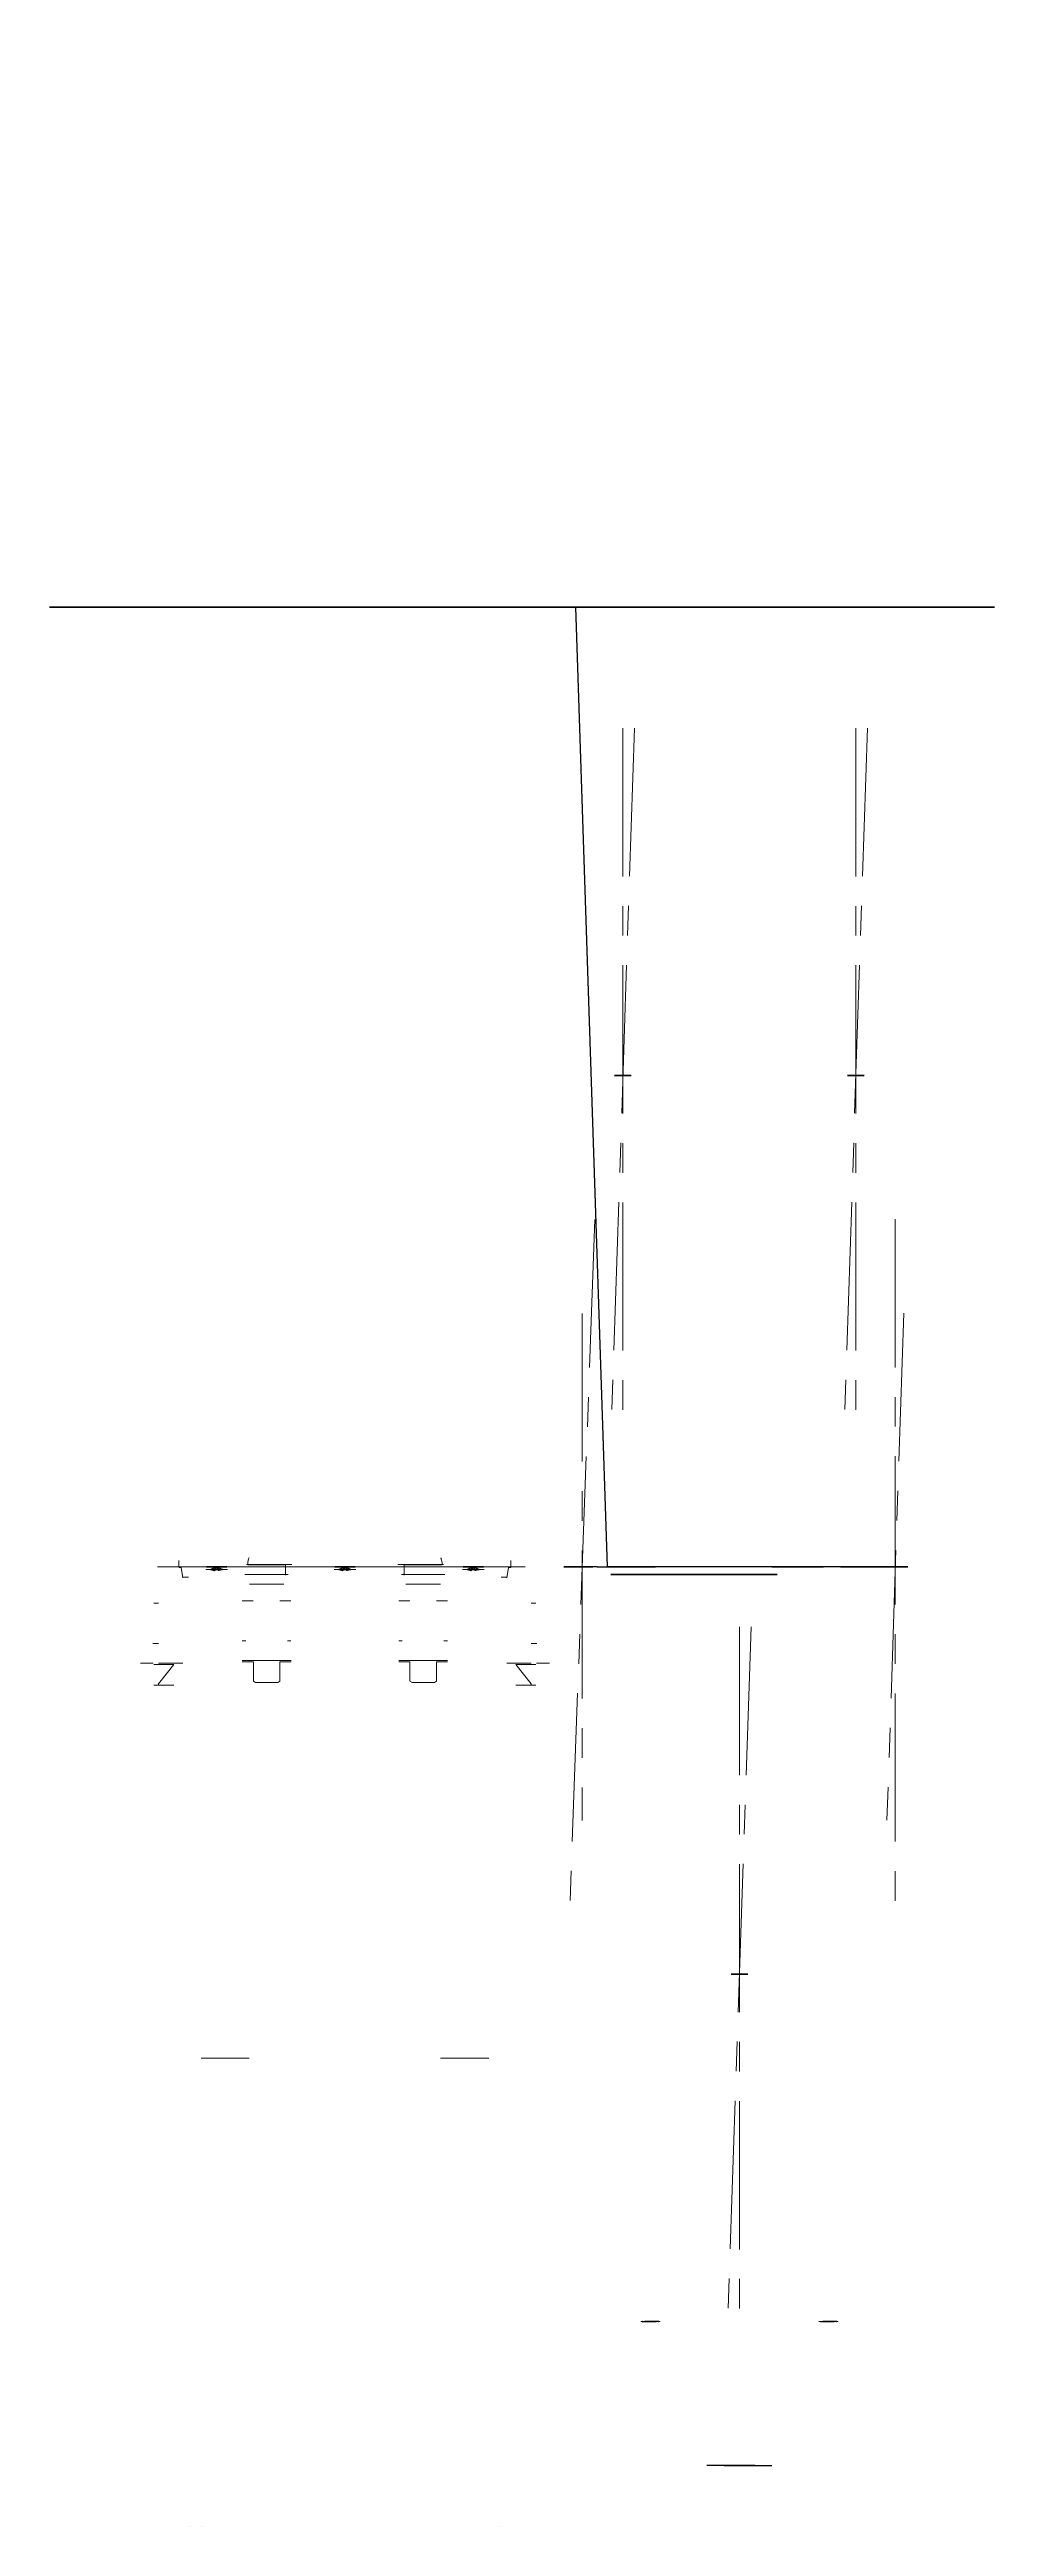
# Model space of a CAD drawing. Header units: inches. Extents: x 683 to 1081, y -809 to 235.
import ezdxf
from ezdxf.enums import TextEntityAlignment as Align

# ---------------------------------------------------------------- set-up
doc = ezdxf.new("R2010")
doc.units = ezdxf.units.IN
doc.linetypes.add('ACAD_ISO02W100', pattern=[15, 12, -3])
doc.linetypes.add('CENTER', pattern=[2, 1.25, -0.25, 0.25, -0.25])
for name, color, linetype, lineweight in [('中心线', 10, 'CENTER', 15), ('粗实线', 7, 'Continuous', 30), ('细实线', 7, 'Continuous', 9), ('虚线', 7, 'ACAD_ISO02W100', 9)]:
    doc.layers.add(name, color=color, linetype=linetype, lineweight=lineweight)
doc.layers.add('隐藏线', color=7, linetype='Continuous', plot=False)
doc.styles.add('Annotative', font='romanc.shx')
doc.styles.get("Standard").update_dxf_attribs({"font": ''})
doc.styles.get('Standard').set_extended_font_data('SimSun')

msp = doc.modelspace()

# ---------------------------------------------------------------- texts
at = {"layer": '细实线', "lineweight": 9, "extrusion": (0, -1, 0)}
for s, height, p in [('过线3-6.5mm', 2.93, (908.9, 6.1)), ('PG7', 2.93, (916.6, 12.4)), ('过线4-8mm', 2.93, (934.5, 6.1)), ('PG9', 2.93, (940.7, 12.4)), ('过线7-12mm', 2.93, (955.9, 6.1)), ('PG13.5 ', 2.93, (960.9, 12.4)), ('受控日期', 2.99, (961.4, 271.1)), ('名 称', 3.36, (983.6, 34.5)), ('型 号', 3.36, (983.9, 42.1)), ('颜 色', 3.36, (984.2, 26.9)), ('2018年08月14日', 2.99, (986.8, 271.1)), ('ZHONGSHAN CENEN LIGHTING CO.,LTD', 3.364, (990.2, 52.9)), ('接线盒', 3.36, (1006.1, 34.5)), ('CN803', 3.36, (1007.5, 42.1)), ('BK WH', 3.36, (1007.8, 26.9)), ('认 证', 3.36, (1029, 34.5)), ('等 级', 3.36, (1029.6, 42.1)), ('接 头', 3.36, (1029.7, 19.3)), ('版 次', 2.99, (1036, 271.1)), ('PG7 PG9 PG13.5 ', 2.782, (1047.4, 19.3)), ('A001', 2.99, (1059.5, 271.1)), ('单 位', 3.36, (983.9, 19.3)), ('m m', 3.74, (1009.5, 19.3)), ('材 质', 3.36, (1029.5, 26.9)), ('CE CQC SGS', 3.36, (1048.1, 34.4)), ('IP68', 3.36, (1054.5, 42.1)), ('PC PP ', 3.36, (1054.6, 26.9))]:
    msp.add_text(s, height=height, dxfattribs=at).set_placement(p, align=Align.MIDDLE_LEFT)
at = {"layer": '细实线', "lineweight": 9, "extrusion": (0, -1, 0), "insert": (1028.7, 0, 59.3), "char_height": 4.628, "width": 82.939, "attachment_point": 5, "text_direction": (1, 0, 0)}
msp.add_mtext('中山西能照明科技有限公司', dxfattribs=at)
at = {"layer": '细实线', "lineweight": 9, "extrusion": (0, -1, 0), "char_height": 2.99, "attachment_point": 5, "text_direction": (1, 0, 0)}
for s, width, insert in [('核准', 1.022, (1022.8, 0, 9.2)), ('制图', 2.139, (1048.9, 0, 9.2))]:
    msp.add_mtext_dynamic_manual_height_columns(s, width=width, gutter_width=1, heights=[0], dxfattribs=dict(at, insert=insert))
at = {"layer": '细实线', "extrusion": (-1.8354e-15, -1, -6.12323e-17), "attachment_point": 1, "text_direction": (1, 0, 0)}
for s, width, insert, char_height in [('{\\fLucida Sans Unicode|b0|i0|c134|p34;Patented}', 18.038, (748.9, -404.7, 167.1), 2.92), ('{\\fLucida Sans Unicode|b0|i0|c134|p34;PC}', 16.341, (749.1, -404.7, 173.9), 2.92), ('{\\fBritannic Bold|b0|i0|c0|p34;CENEN}', 22.507, (750.3, -404.7, 200.9), 7.021), ('{\\fSimHei|b0|i0|c134|p49;TM}', 2.202, (780.9, -404.7, 202.8), 3.003), ('{\\fLucida Sans Unicode|b0|i0|c134|p34;45A 100-450V/AC   T 85%%D}', 66.09, (799.5, -404.7, 174.4), 3.477), ('{\\fLucida Sans Unicode|b0|i0|c134|p34;3-6.5mm  4-8mm  7-12mm}', 64.774, (805.1, -404.7, 167), 2.748), ('{\\fSimHei|b0|i0|c134|p49;CN\\fLucida Sans Unicode|b0|i0|c134|p34; 803}', 28.506, (847.1, -581.8, 203.7), 3.738), ('{\\fSimHei|b0|i0|c134|p49;IP 68}', 53.736, (850.9, -581.8, 196), 3.738), ('{\\fBritannic Bold|b0|i0|c0|p34;CENEN}', 22.507, (1032, -665.2, 77.6), 9.616)]:
    msp.add_mtext_dynamic_manual_height_columns(s, width=width, gutter_width=1, heights=[0], dxfattribs=dict(at, insert=insert, char_height=char_height))
at = {"layer": '细实线', "lineweight": 25, "extrusion": (0, -1, 0), "char_height": 3.3, "attachment_point": 5, "text_direction": (1, 0, 0), "style": 'Annotative'}
for s, insert, width in [('\\A1;{\\fSimSun|b0|i0|c134|p34;固定孔距：132*58.5mm}', (944.1, -408, 113.5), 57.664), ('\\A1;{\\fSimSun|b0|i0|c134|p34;盒内固定桩孔距：75*35mm}', (947.7, -408, 105), 61.391), ('\\A1;{\\fSimSun|b0|i0|c134|p34;盒体内空规格：L113*W62*H38mm}', (953.5, -408, 96.3), 93.414)]:
    msp.add_mtext(s, dxfattribs=dict(at, insert=insert, width=width))

# ---------------------------------------------------------------- hatches: boundary and pattern name
at = {"layer": '细实线', "extrusion": (0, -1, 0)}
h = msp.add_hatch(color=256, dxfattribs=at)
h.dxf.hatch_style = 1
edge = h.paths.add_edge_path()
edge.add_spline(control_points=[(817.4, 151), (817.4, 150.7), (817.5, 150.3), (817.8, 149.5), (818.1, 149), (819, 148.2), (819.6, 147.9), (820.8, 147.3), (821.5, 147.1), (828, 146.9), (828.8, 146.8), (830.3, 147), (831, 147.1), (832.4, 147.6), (833, 147.9), (834, 148.7), (834.3, 149.1), (834.9, 150), (835, 150.5), (835, 151.5), (834.9, 151.9), (834.4, 152.9), (834, 153.3), (833, 154.1), (832.4, 154.4), (831.1, 154.9), (830.4, 155), (828.9, 155.2), (828.1, 155.2), (821.6, 154.9), (820.9, 154.7), (819.6, 154.2), (819.1, 153.8), (818.2, 153), (817.9, 152.6), (817.5, 151.8), (817.4, 151.4), (817.4, 151)], knot_values=[0, 0, 0, 0, 0.265288, 0.265288, 0.62388, 0.62388, 0.982472, 0.982472, 1.341065, 1.341065, 1.699657, 1.699657, 2.05825, 2.05825, 2.416842, 2.416842, 2.775435, 2.775435, 3.134027, 3.134027, 3.49262, 3.49262, 3.851212, 3.851212, 4.209804, 4.209804, 4.568397, 4.568397, 4.926989, 4.926989, 5.285582, 5.285582, 5.644174, 5.644174, 6.002767, 6.002767, 6.283185, 6.283185, 6.283185, 6.283185], degree=3, periodic=0)
edge = h.paths.add_edge_path()
edge.add_ellipse((828.7, 151), major_axis=(-6.49, 0), ratio=0.66622, start_angle=0, end_angle=360)
h = msp.add_hatch(color=256, dxfattribs=at)
h.dxf.hatch_style = 1
edge = h.paths.add_edge_path()
edge.add_arc((819.7, 151), 1.25, 23.4925, 336.5075)
edge.add_line((820.8, 150.5), (821.6, 150.5))
edge.add_arc((819.7, 151), 1.95, 14.8696, 345.1304, ccw=False)
edge.add_line((821.6, 151.5), (820.8, 151.5))
h = msp.add_hatch(color=256, dxfattribs=at)
h.dxf.hatch_style = 1
h.paths.add_polyline_path([(830.2, 149.7), (830.4, 149.4), (829.9, 149), (829.7, 149.3, -11.365578)])
h.paths.add_polyline_path([(829.8, 150.3), (829.6, 150.5), (829, 150.1), (829.2, 149.9, -7.234626)], flags=16)
h = msp.add_hatch(color=256, dxfattribs=at)
h.dxf.hatch_style = 1
edge = h.paths.add_edge_path()
edge.add_line((834, 151.5), (834.7, 151.5))
edge.add_arc((832.9, 151), 1.95, 14.8696, 345.1304)
edge.add_line((834.7, 150.5), (834, 150.5))
edge.add_arc((832.9, 151), 1.25, 23.4925, 336.5075, ccw=False)
at = {"layer": '细实线', "lineweight": 9, "extrusion": (0, -1, 0)}
h = msp.add_hatch(dxfattribs=at)
h.set_pattern_fill('ANSI31', color=256, scale=0.309387)
h.set_pattern_definition([(45, (-489.9451, -250.8898), (-0.69459465, 0.69459465), [])])
h.paths.add_polyline_path([(1001.8, 4.5), (1013.4, 6.7), (1013.4, 7.3), (1006.6, 7.3), (1005.9, 9.3), (1006.6, 11.3), (1013.4, 11.3), (1013.4, 11.9), (1001.8, 14)])
at = {"layer": '细实线', "lineweight": 25, "extrusion": (0, -1, 0)}
h = msp.add_hatch(color=31, dxfattribs=at)
h.dxf.hatch_style = 1
h.paths.add_polyline_path([(742.2, 84.7), (872.2, 84.7), (872.2, 82.7), (742.2, 82.7)])
at = {"layer": '细实线', "extrusion": (-1.8354e-15, -1, -6.12323e-17)}
h = msp.add_hatch(color=256, dxfattribs=at)
h.dxf.hatch_style = 1
h.paths.add_polyline_path([(765.6, 155.3), (759.9, 151.1), (761.9, 151.1), (761.9, 146.7), (769.3, 146.7), (769.3, 148), (770.3, 148), (770.3, 147.4), (771.4, 148.2), (770.3, 149), (770.3, 148.4), (769.3, 148.4), (769.3, 149.7), (770.3, 149.7), (770.3, 150.2), (769.3, 150.2), (769.3, 151.1), (771.4, 151.1), (769.3, 152.6), (769.3, 154.6), (767.5, 154.6), (767.5, 154)])
h.paths.add_polyline_path([(768, 153), (768, 154.1), (768.8, 154.1), (768.8, 152.3), (769.8, 151.6), (768.8, 151.6), (768.8, 150.2), (767.1, 150.2), (767.1, 150.7), (766.1, 149.9), (767.1, 149.2), (767.1, 149.7), (768.8, 149.7), (768.8, 148.4), (767.1, 148.4), (767.1, 148), (768.8, 148), (768.8, 147.2), (762.4, 147.2), (762.4, 151.6), (761.9, 151.6), (761.4, 151.6), (765.6, 154.7)], flags=16)
at = {"layer": '细实线', "extrusion": (-1.22465e-16, -1, -6.12323e-17)}
h = msp.add_hatch(color=256, dxfattribs=at)
h.dxf.hatch_style = 1
h.paths.add_polyline_path([(779.9, 151.1, 0.264666), (779.9, 150.1), (780.9, 148.4), (780.9, 149.3), (781.9, 151), (782.5, 150.7), (781.6, 152.2), (779.8, 152.2), (780.4, 151.9)])
h.paths.add_polyline_path([(780.8, 151.7), (781.3, 151.7), (781.5, 151.4), (780.6, 149.9), (780.3, 150.3, -0.264666), (780.3, 150.9)], flags=16)
h = msp.add_hatch(color=256, dxfattribs=at)
h.dxf.hatch_style = 1
h.paths.add_polyline_path([(783.6, 154.9), (783, 155.2, 0.414214), (782.2, 155), (781.1, 153.3), (782.7, 152.4), (783.8, 154.3, 0.414214)])
h.paths.add_polyline_path([(783.3, 154.5), (782.5, 153.1), (781.8, 153.5), (782.6, 154.8, -0.414214), (782.7, 154.8)], flags=16)
h = msp.add_hatch(color=256, dxfattribs=at)
h.dxf.hatch_style = 1
h.paths.add_polyline_path([(781.4, 148.7), (781.4, 147.9, 0.414214), (782, 147.3), (784, 147.3), (784, 149.1), (781.8, 149.1, 0.414214)])
h.paths.add_polyline_path([(781.9, 148.6), (783.5, 148.6), (783.5, 147.8), (782, 147.8, -0.414214), (781.9, 147.9)], flags=16)
h = msp.add_hatch(color=256, dxfattribs=at)
h.dxf.hatch_style = 1
h.paths.add_polyline_path([(786.5, 154.9, 0.264666), (785.6, 155.5), (783.6, 155.5), (784.5, 155), (785.5, 153.3), (784.8, 152.9), (786.6, 152.9), (787.5, 154.5), (786.9, 154.2)])
h.paths.add_polyline_path([(786.6, 153.8), (786.3, 153.4), (786, 153.4), (785, 155), (785.6, 155, -0.264666), (786.1, 154.7)], flags=16)
h = msp.add_hatch(color=256, dxfattribs=at)
h.dxf.hatch_style = 1
h.paths.add_polyline_path([(791.5, 147.3, 0.264666), (792.4, 147.8), (793.4, 149.5), (792.6, 149.1), (790.6, 149), (790.6, 149.8), (789.7, 148.2), (790.6, 146.7), (790.6, 147.3)])
h.paths.add_polyline_path([(790.5, 147.8), (790.3, 148.2), (790.5, 148.6), (792.3, 148.6), (792, 148.1, -0.264666), (791.5, 147.8)], flags=16)
h = msp.add_hatch(color=256, dxfattribs=at)
h.dxf.hatch_style = 1
h.paths.add_polyline_path([(792.9, 149.8), (793.5, 150.2, 0.414214), (793.7, 151), (792.7, 152.8), (791.2, 151.9), (792.3, 150, 0.414214)])
h.paths.add_polyline_path([(792.7, 150.3), (791.9, 151.7), (792.6, 152.1), (793.3, 150.8, -0.414214), (793.3, 150.6)], flags=16)
at = {"layer": '细实线', "extrusion": (-1.8354e-15, -1, -6.12323e-17)}
h = msp.add_hatch(color=256, dxfattribs=at)
h.dxf.hatch_style = 1
h.paths.add_polyline_path([(810.3, 155.3), (801.7, 155.3), (801.7, 146.7), (810.3, 146.7)])
h.paths.add_polyline_path([(809.8, 154.8), (809.8, 147.2), (802.2, 147.2), (802.2, 154.8)], flags=16)
h.paths.add_polyline_path([(808.3, 153.3), (808.3, 148.7), (803.7, 148.7), (803.7, 153.3)], flags=0)
h.paths.add_polyline_path([(807.8, 152.8), (807.8, 149.2), (804.2, 149.2), (804.2, 152.8)], flags=0)
h.paths.add_polyline_path([(808.3, 153.3), (803.7, 153.3), (803.7, 148.7), (808.3, 148.7)], flags=0)
h = msp.add_hatch(color=256, dxfattribs=at)
h.dxf.hatch_style = 1
h.paths.add_polyline_path([(808.3, 153.3), (803.7, 153.3), (803.7, 148.7), (808.3, 148.7)])
h.paths.add_polyline_path([(807.8, 152.8), (807.8, 149.2), (804.2, 149.2), (804.2, 152.8)], flags=16)
h = msp.add_hatch(color=256, dxfattribs=at)
h.dxf.hatch_style = 1
h.paths.add_polyline_path([(844.8, 155.3, 1), (844.8, 146.7), (844.8, 147.9, -1), (844.8, 154.1)])
h = msp.add_hatch(color=256, dxfattribs=at)
h.dxf.hatch_style = 1
h.paths.add_polyline_path([(852.2, 155.3, 1), (852.2, 146.7), (852.2, 147.9, -0.356394), (849.2, 150.4), (851, 150.4), (851, 151.6), (849.2, 151.6, -0.356394), (852.2, 154.1)])

# ---------------------------------------------------------------- linework, layer by layer
at = {"layer": '中心线', "extrusion": (0, -1, 0)}
for p, q in [((987.3, 0, 9.2), (998.9, 0, 9.2)), ((993.1, 0, 15), (993.1, 0, 3.4)), ((1000.7, 0, 9.3), (1014.6, 0, 9.3))]:
    msp.add_line(p, q, dxfattribs=at)
at = {"layer": '中心线', "ltscale": 50, "extrusion": (0, -1, 0)}
for p, q in [((929.3, -51, 139.8), (919.5, -344, 139.8)), ((929.3, -51, 214.8), (919.5, -344, 214.8)), ((924.4, -51, 144.7), (924.4, -344, 134.9)), ((924.4, -51, 219.7), (924.4, -344, 209.9)), ((1027.5, -51, 139.8), (1017.7, -344, 139.8)), ((1027.5, -51, 214.8), (1017.7, -344, 214.8)), ((1022.6, -51, 144.7), (1022.6, -344, 134.9)), ((1022.6, -51, 219.7), (1022.6, -344, 209.9)), ((912.6, -258.2, 207.3), (901.9, -551.2, 207.3)), ((1039.2, -258.1, 143.5), (1039.2, -551.1, 154.1)), ((907.2, -297.8, 210.9), (907.2, -511.7, 203.8)), ((1042.8, -297.7, 148.8), (1035.7, -511.6, 148.8)), ((978.4, -430.1, 139.8), (968.6, -723.1, 139.8)), ((978.4, -430.1, 214.8), (968.6, -723.1, 214.8)), ((973.5, -430.1, 144.7), (973.5, -723.1, 134.9)), ((973.5, -430.1, 219.7), (973.5, -723.1, 209.9))]:
    msp.add_line(p, q, dxfattribs=at)
at = {"layer": '中心线', "ltscale": 3, "extrusion": (0, -1, 0)}
for p, q in [((931.9, -723.1, 194.8), (940.1, -723.1, 194.8)), ((931.9, -723.1, 159.8), (940.1, -723.1, 159.8)), ((936, -723.1, 190.7), (936, -723.1, 199)), ((936, -723.1, 164), (936, -723.1, 155.7)), ((1015.1, -723.1, 194.8), (1006.9, -723.1, 194.8)), ((1015.1, -723.1, 159.8), (1006.9, -723.1, 159.8)), ((1011, -723.1, 190.7), (1011, -723.1, 199)), ((1011, -723.1, 164), (1011, -723.1, 155.7))]:
    msp.add_line(p, q, dxfattribs=at)
at = {"layer": '粗实线', "extrusion": (0, -1, 0)}
for p, q in [((917.9, -404.7, 212.3), (904.5, 0, 212.3)), ((913.5, -404.7, 202.3), (904.5, -404.7, 202.3)), ((905, -404.7, 205.1), (909.5, -404.7, 205.1)), ((905, -404.7, 209.6), (909.5, -404.7, 209.6)), ((913.5, -404.7, 174.8), (913.5, -404.7, 207.9)), ((913.5, -404.7, 207.9), (917.9, -404.7, 212.3)), ((913.5, -404.7, 174.8), (913.5, -404.7, 146.7)), ((913.5, -404.7, 146.7), (917.9, -404.7, 142.3)), ((917, -404.7, 148.2), (917, -404.7, 206.5)), ((917, -404.7, 206.5), (919.4, -404.7, 208.8)), ((917, -404.7, 148.2), (919.4, -404.7, 145.8)), ((917.9, -404.7, 139.8), (917.9, -404.7, 142.3)), ((917.9, -404.7, 214.8), (917.9, -404.7, 212.3)), ((930.9, -404.7, 139.8), (935.1, -404.7, 139.8)), ((930.9, -404.7, 214.8), (935.1, -404.7, 214.8)), ((935.1, -404.7, 139.8), (938.1, -404.7, 142.3)), ((935.1, -404.7, 214.8), (938.1, -404.7, 212.3)), ((1011.9, -404.7, 139.8), (1008.9, -404.7, 142.3)), ((1011.9, -404.7, 214.8), (1008.9, -404.7, 212.3)), ((1016.1, -404.7, 139.8), (1011.9, -404.7, 139.8)), ((1016.1, -404.7, 214.8), (1011.9, -404.7, 214.8)), ((1030, -404.7, 206.5), (1027.6, -404.7, 208.8)), ((1030, -404.7, 148.2), (1027.6, -404.7, 145.8)), ((1033.5, -404.7, 207.9), (1029.1, -404.7, 212.3)), ((1033.5, -404.7, 146.7), (1029.1, -404.7, 142.3)), ((1029.1, -404.7, 142.3), (1041.5, -404.7, 142.3)), ((1029.1, -404.7, 139.8), (1029.1, -404.7, 142.3)), ((1029.1, -404.7, 214.8), (1029.1, -404.7, 212.3)), ((1030, -404.7, 148.2), (1030, -404.7, 206.5)), ((1033.5, -404.7, 174.8), (1033.5, -404.7, 207.9)), ((1033.5, -404.7, 174.8), (1033.5, -404.7, 146.7)), ((1041.5, -404.7, 155.3), (1033.5, -404.7, 155.3)), ((1037, -404.7, 146.6), (1037, -404.7, 151.1)), ((1041.5, -404.7, 146.6), (1041.5, -404.7, 151.1)), ((1044.5, -404.7, 152.3), (1044.5, -404.7, 145.3)), ((932.6, -723.1, 194.1), (933.6, -723.1, 194.1)), ((932.6, -723.1, 195.6), (933.6, -723.1, 195.6)), ((932.6, -723.1, 160.6), (933.6, -723.1, 160.6)), ((932.6, -723.1, 159.1), (933.6, -723.1, 159.1)), ((935.2, -723.1, 191.4), (935.2, -723.1, 192.4)), ((935.2, -723.1, 198.2), (935.2, -723.1, 197.2)), ((935.2, -723.1, 163.2), (935.2, -723.1, 162.2)), ((935.2, -723.1, 156.4), (935.2, -723.1, 157.4)), ((936.7, -723.1, 191.4), (936.7, -723.1, 192.4)), ((936.7, -723.1, 198.2), (936.7, -723.1, 197.2)), ((936.7, -723.1, 163.2), (936.7, -723.1, 162.2)), ((936.7, -723.1, 156.4), (936.7, -723.1, 157.4)), ((939.4, -723.1, 195.6), (938.4, -723.1, 195.6)), ((939.4, -723.1, 194.1), (938.4, -723.1, 194.1)), ((939.4, -723.1, 159.1), (938.4, -723.1, 159.1)), ((939.4, -723.1, 160.6), (938.4, -723.1, 160.6)), ((1007.6, -723.1, 195.6), (1008.6, -723.1, 195.6)), ((1007.6, -723.1, 194.1), (1008.6, -723.1, 194.1)), ((1007.6, -723.1, 159.1), (1008.6, -723.1, 159.1)), ((1007.6, -723.1, 160.6), (1008.6, -723.1, 160.6)), ((1010.2, -723.1, 191.4), (1010.2, -723.1, 192.4)), ((1010.2, -723.1, 198.2), (1010.2, -723.1, 197.2)), ((1010.2, -723.1, 163.2), (1010.2, -723.1, 162.2)), ((1010.2, -723.1, 156.4), (1010.2, -723.1, 157.4)), ((1011.7, -723.1, 191.4), (1011.7, -723.1, 192.4)), ((1011.7, -723.1, 198.2), (1011.7, -723.1, 197.2)), ((1011.7, -723.1, 163.2), (1011.7, -723.1, 162.2)), ((1011.7, -723.1, 156.4), (1011.7, -723.1, 157.4)), ((1014.4, -723.1, 194.1), (1013.4, -723.1, 194.1)), ((1014.4, -723.1, 195.6), (1013.4, -723.1, 195.6)), ((1014.4, -723.1, 160.6), (1013.4, -723.1, 160.6)), ((1014.4, -723.1, 159.1), (1013.4, -723.1, 159.1)), ((962.8, -783.8, 139.8), (959.8, -783.8, 142.3)), ((962.8, -783.8, 214.8), (959.8, -783.8, 212.3)), ((967, -783.8, 139.8), (962.8, -783.8, 139.8)), ((967, -783.8, 214.8), (962.8, -783.8, 214.8)), ((980, -783.8, 139.8), (984.2, -783.8, 139.8)), ((980, -783.8, 214.8), (984.2, -783.8, 214.8)), ((984.2, -783.8, 139.8), (987.2, -783.8, 142.3)), ((984.2, -783.8, 214.8), (987.2, -783.8, 212.3))]:
    msp.add_line(p, q, dxfattribs=at)
at = {"layer": '粗实线', "extrusion": (0, -1, 0), "elevation": 404.7}
for points in [[(1027.6, 145.8), (919.4, 145.8)], [(1027.6, 208.8), (919.4, 208.8)], [(959.8, 142.3), (938.1, 142.3)], [(959.8, 212.3), (938.1, 212.3)], [(987.2, 142.3), (1008.9, 142.3)], [(987.2, 212.3), (1008.9, 212.3)]]:
    msp.add_lwpolyline(points, dxfattribs=at)
at = {"layer": '粗实线', "extrusion": (0, -1, 0)}
for centre, radius in [((924.4, 139.8, 197.5), 3.5), ((924.4, 214.8, 197.5), 3.5), ((1022.6, 139.8, 197.5), 3.5), ((1022.6, 214.8, 197.5), 3.5), ((924.4, 139.8, 404.7), 1.6), ((924.4, 214.8, 404.7), 1.6), ((1022.6, 139.8, 404.7), 1.6), ((1022.6, 214.8, 404.7), 1.6), ((973.5, 139.8, 576.6), 3.5), ((973.5, 214.8, 576.6), 3.5), ((936, 194.8, 723.1), 1.25), ((936, 159.8, 723.1), 1.25), ((1011, 194.8, 723.1), 1.25), ((1011, 159.8, 723.1), 1.25), ((973.5, 139.8, 783.8), 1.6), ((973.5, 214.8, 783.8), 1.6)]:
    msp.add_circle(centre, radius, dxfattribs=at)
for centre, radius, start, end in [((904.5, 207.3, 404.7), 5, 90, 270), ((905, 207.3, 404.7), 2.25, 90, 270), ((909.5, 207.3, 404.7), 2.25, 270, 90), ((924.4, 139.8, 404.7), 6.5, 180, 0), ((924.4, 214.8, 404.7), 6.5, 0, 180), ((1022.6, 139.8, 404.7), 6.5, 180, 360), ((1022.6, 214.8, 404.7), 6.5, 0, 180), ((1039.2, 146.6, 404.7), 2.25, 180, 0), ((1039.2, 151.1, 404.7), 2.25, 0, 180), ((1041.5, 152.3, 404.7), 3, 0, 90), ((1041.5, 145.3, 404.7), 3, 270, 0), ((936, 194.8, 723.1), 3.5, 167.6264, 192.3736), ((936, 159.8, 723.1), 3.5, 167.6264, 192.3736), ((936, 194.8, 723.1), 2.5, 197.4576, 252.5424), ((936, 194.8, 723.1), 2.5, 107.4576, 162.5424), ((936, 159.8, 723.1), 2.5, 107.4576, 162.5424), ((936, 159.8, 723.1), 2.5, 197.4576, 252.5424), ((936, 194.8, 723.1), 3.5, 257.6264, 282.3736), ((936, 194.8, 723.1), 3.5, 77.6264, 102.3736), ((936, 159.8, 723.1), 3.5, 77.6264, 102.3736), ((936, 159.8, 723.1), 3.5, 257.6264, 282.3736), ((936, 194.8, 723.1), 2.5, 17.4576, 72.5424), ((936, 194.8, 723.1), 2.5, 287.4576, 342.5424), ((936, 159.8, 723.1), 2.5, 287.4576, 342.5424), ((936, 159.8, 723.1), 2.5, 17.4576, 72.5424), ((936, 194.8, 723.1), 3.5, 347.6264, 12.3736), ((936, 159.8, 723.1), 3.5, 347.6264, 12.3736), ((1011, 194.8, 723.1), 3.5, 167.6264, 192.3736), ((1011, 159.8, 723.1), 3.5, 167.6264, 192.3736), ((1011, 194.8, 723.1), 2.5, 107.4576, 162.5424), ((1011, 194.8, 723.1), 2.5, 197.4576, 252.5424), ((1011, 159.8, 723.1), 2.5, 197.4576, 252.5424), ((1011, 159.8, 723.1), 2.5, 107.4576, 162.5424), ((1011, 194.8, 723.1), 3.5, 257.6264, 282.3736), ((1011, 194.8, 723.1), 3.5, 77.6264, 102.3736), ((1011, 159.8, 723.1), 3.5, 77.6264, 102.3736), ((1011, 159.8, 723.1), 3.5, 257.6264, 282.3736), ((1011, 194.8, 723.1), 2.5, 287.4576, 342.5424), ((1011, 194.8, 723.1), 2.5, 17.4576, 72.5424), ((1011, 159.8, 723.1), 2.5, 17.4576, 72.5424), ((1011, 159.8, 723.1), 2.5, 287.4576, 342.5424), ((1011, 194.8, 723.1), 3.5, 347.6264, 12.3736), ((1011, 159.8, 723.1), 3.5, 347.6264, 12.3736), ((973.5, 139.8, 783.8), 6.5, 180, 0), ((973.5, 214.8, 783.8), 6.5, 0, 180)]:
    msp.add_arc(centre, radius, start, end, dxfattribs=at)
at = {"layer": '细实线', "lineweight": 9, "extrusion": (0, -1, 0)}
for p, q in [((682.7, 0, -1), (687.4, 0, -1)), ((682.7, 0, -1), (682.7, 0, 3.7)), ((687.4, 0, 278.5), (682.7, 0, 278.5)), ((682.7, 0, 278.5), (682.7, 0, 273.8)), ((907.5, 0, 15.8), (977.6, 0, 15.8)), ((907.5, 0, 3.2), (907.5, 0, 15.8)), ((932.8, 0, 3.2), (932.8, 0, 15.8)), ((955.2, 0, 3.2), (955.2, 0, 15.8)), ((956.9, 0, 267.9), (1076.8, 0, 267.9)), ((956.9, 0, 267.9), (956.9, 0, 274.3)), ((977.6, 0, 3.2), (977.6, 0, 15.8)), ((980.4, 0, 23.3), (1076.8, 0, 23.3)), ((980.4, 0, 30.9), (1076.8, 0, 30.9)), ((980.4, 0, 38.5), (1076.8, 0, 38.5)), ((980.4, 0, 46.1), (1076.8, 0, 46.1)), ((980.4, 0, 48.9), (1076.8, 0, 48.9)), ((980.4, 0, 15.8), (1076.8, 0, 15.8)), ((980.6, 0, 267.9), (980.6, 0, 274.3)), ((1000.7, 0, 23.3), (1000.7, 0, 46.1)), ((1001.8, 0, 14), (1001.8, 0, 4.5)), ((1001.8, 0, 14), (1013.4, 0, 11.9)), ((1013.4, 0, 6.7), (1001.8, 0, 4.5)), ((1006.6, 0, 11.3), (1005.9, 0, 9.3)), ((1005.9, 0, 9.3), (1006.6, 0, 7.3)), ((1006.6, 0, 7.3), (1013.4, 0, 7.3)), ((1006.6, 0, 11.3), (1013.4, 0, 11.3)), ((1006.6, 0, 7.3), (1006.6, 0, 11.3)), ((1013.4, 0, 11.9), (1013.4, 0, 6.7)), ((1025.8, 0, 36), (1025.8, 0, 46.1)), ((1025.8, 0, 23.3), (1025.8, 0, 36)), ((1025.8, 0, 3.2), (1025.8, 0, 15.8)), ((1028, 0, 267.9), (1028, 0, 274.3)), ((1046.1, 0, 15.8), (1046.1, 0, 23.3)), ((1046.1, 0, 3.2), (1046.1, 0, 15.8)), ((1051.8, 0, 267.9), (1051.8, 0, 274.3)), ((1052.2, 0, 3.2), (1052.2, 0, 15.8)), ((1081, 0, -1), (1076.2, 0, -1)), ((1081, 0, 278.5), (1076.2, 0, 278.5)), ((1076.8, 0, 3.2), (1076.8, 0, 46.1)), ((1081, 0, -1), (1081, 0, 3.7)), ((1081, 0, 273.8), (1081, 0, 278.5)), ((1000.7, 0, 15.8), (1000.7, 0, 23.3)), ((1025.8, 0, 15.8), (1025.8, 0, 23.3)), ((1046.1, 0, 23.3), (1046.1, 0, 46.1))]:
    msp.add_line(p, q, dxfattribs=at)
at = {"layer": '细实线', "extrusion": (0, -1, 0)}
for p, q in [((907.5, 0, 3.2), (977.6, 0, 3.2)), ((980.4, 0, 3.2), (1076.8, 0, 3.2)), ((1019, 0, 15.8), (1019, 0, 3.2)), ((807.2, -404.7, 42.7), (728.2, -404.7, 42.7)), ((742.2, -404.7, 47.7), (728.2, -404.7, 47.7)), ((728.2, -404.7, 42.7), (728.2, -404.7, 47.7)), ((746.6, -404.7, 212.3), (732.8, -404.7, 212.3)), ((742.2, -404.7, 203.3), (732.8, -404.7, 203.3)), ((733.3, -404.7, 210.1), (736.8, -404.7, 210.1)), ((733.3, -404.7, 205.6), (736.8, -404.7, 205.6)), ((738.1, -405, 169.3), (738.9, -409.4, 169.3)), ((738.1, -405, 54.6), (738.9, -409.4, 54.6)), ((742.2, -404.7, 188), (741.2, -404.7, 188)), ((741.2, -404.7, 188), (741.2, -404.7, 166.7)), ((741.2, -404.7, 166.7), (742.2, -404.7, 166.7)), ((742.2, -404.7, 73.3), (741.2, -404.7, 73.3)), ((741.2, -404.7, 73.3), (741.2, -404.7, 52)), ((741.2, -404.7, 52), (742.2, -404.7, 52)), ((742.2, -404.7, 166.7), (742.2, -404.7, 188)), ((742.2, -404.7, 177.3), (742.2, -404.7, 207.9)), ((742.2, -404.7, 177.3), (742.2, -404.7, 146.7)), ((742.2, -404.7, 207.9), (746.6, -404.7, 212.3)), ((742.2, -404.7, 146.7), (746.6, -404.7, 142.3)), ((742.2, -404.7, 42.7), (742.2, -404.7, 82.7)), ((742.2, -404.7, 82.7), (872.2, -404.7, 82.7)), ((742.2, -404.7, 52), (742.2, -404.7, 73.3)), ((742.2, -404.7, 84.7), (777.2, -404.7, 84.7)), ((742.2, -404.7, 90.7), (777.2, -404.7, 90.7)), ((746.6, -404.7, 214.8), (746.6, -404.7, 212.3)), ((746.6, -404.7, 139.8), (746.6, -404.7, 142.3)), ((746.6, -404.7, 42.7), (746.6, -404.7, 82.7)), ((746.6, -404.7, 82.7), (746.6, -404.7, 79.7)), ((759.6, -404.7, 214.8), (763.8, -404.7, 214.8)), ((759.6, -404.7, 139.8), (763.8, -404.7, 139.8)), ((759.9, -404.7, 151.1), (765.6, -404.7, 155.3)), ((759.9, -404.7, 151.1), (761.9, -404.7, 151.1)), ((761.4, -404.7, 151.6), (765.6, -404.7, 154.7)), ((761.4, -404.7, 151.6), (761.9, -404.7, 151.6)), ((761.9, -404.7, 151.1), (761.9, -404.7, 146.7)), ((761.9, -404.7, 146.7), (769.3, -404.7, 146.7)), ((761.9, -404.7, 151.6), (762.4, -404.7, 151.6)), ((762.4, -404.7, 151.6), (762.4, -404.7, 147.2)), ((762.4, -404.7, 147.2), (768.8, -404.7, 147.2)), ((763.8, -404.7, 214.8), (766.8, -404.7, 212.3)), ((763.8, -404.7, 139.8), (766.8, -404.7, 142.3)), ((765.5, -404.7, 57.1), (765, -404.7, 58)), ((765, -404.7, 58), (765, -404.7, 67.3)), ((765, -404.7, 67.3), (765.5, -404.7, 68.2)), ((765.5, -404.7, 68.2), (773.7, -404.7, 72.9)), ((773.7, -404.7, 52.4), (765.5, -404.7, 57.1)), ((767.5, -404.7, 154), (765.6, -404.7, 155.3)), ((768, -404.7, 153), (765.6, -404.7, 154.7)), ((765.7, -403.7, 213.3), (784.8, -403.7, 213.3)), ((765.7, -403.7, 141.4), (784.8, -403.7, 141.4)), ((766.1, -404.7, 149.9), (767.1, -404.7, 150.7)), ((766.1, -404.7, 149.9), (767.1, -404.7, 149.2)), ((784.8, -403.7, 212.3), (766.8, -403.7, 212.3)), ((784.8, -403.7, 142.3), (766.8, -403.7, 142.3)), ((767.1, -404.7, 150.7), (767.1, -404.7, 150.2)), ((767.1, -404.7, 149.7), (767.1, -404.7, 149.2)), ((767.1, -404.7, 150.2), (767.1, -404.7, 150.2)), ((767.1, -404.7, 150.2), (768.8, -404.7, 150.2)), ((767.1, -404.7, 149.7), (768.8, -404.7, 149.7)), ((768.8, -404.7, 148), (767.1, -404.7, 148)), ((768.8, -404.7, 148.4), (767.1, -404.7, 148.4)), ((767.1, -404.7, 148), (767.1, -404.7, 148.4)), ((767.5, -404.7, 154), (767.5, -404.7, 154.6)), ((767.5, -404.7, 154.6), (769.3, -404.7, 154.6)), ((768, -404.7, 153), (768, -404.7, 154.1)), ((768, -404.7, 154.1), (768.8, -404.7, 154.1)), ((769.8, -404.7, 151.6), (768.8, -404.7, 152.3)), ((768.8, -404.7, 154.1), (768.8, -404.7, 152.3)), ((768.8, -404.7, 151.6), (769.8, -404.7, 151.6)), ((768.8, -404.7, 147.2), (768.8, -404.7, 148)), ((768.8, -404.7, 148.4), (768.8, -404.7, 149.7)), ((768.8, -404.7, 150.2), (768.8, -404.7, 151.6)), ((771.4, -404.7, 151.1), (769.3, -404.7, 152.6)), ((769.3, -404.7, 154.6), (769.3, -404.7, 152.6)), ((769.3, -404.7, 151.1), (771.4, -404.7, 151.1)), ((769.3, -404.7, 146.7), (769.3, -404.7, 148)), ((769.3, -404.7, 148.4), (769.3, -404.7, 149.7)), ((769.3, -404.7, 150.2), (769.3, -404.7, 151.1)), ((769.3, -404.7, 150.2), (770.3, -404.7, 150.2)), ((769.3, -404.7, 149.7), (770.3, -404.7, 149.7)), ((770.3, -404.7, 148), (769.3, -404.7, 148)), ((770.3, -404.7, 148.4), (769.3, -404.7, 148.4)), ((770.3, -404.7, 150.2), (770.3, -404.7, 149.7)), ((771.4, -404.7, 148.2), (770.3, -404.7, 147.4)), ((770.3, -404.7, 147.4), (770.3, -404.7, 148)), ((770.3, -404.7, 148.4), (770.3, -404.7, 149)), ((770.3, -404.7, 148), (770.3, -404.7, 148)), ((771.4, -404.7, 148.2), (770.3, -404.7, 149)), ((773.7, -404.7, 72.9), (774.7, -404.7, 72.9)), ((774.7, -404.7, 52.4), (773.7, -404.7, 52.4)), ((774.7, -404.7, 72.9), (782.8, -404.7, 68.2)), ((782.8, -404.7, 57.1), (774.7, -404.7, 52.4)), ((872.2, -404.7, 84.7), (777.2, -404.7, 84.7)), ((872.2, -404.7, 90.7), (777.2, -404.7, 90.7)), ((779.8, -404.7, 152.2), (781.6, -404.7, 152.2)), ((779.8, -404.7, 152.2), (780.4, -404.7, 151.9)), ((780.8, -404.7, 151.7), (781.3, -404.7, 151.7)), ((780.9, -404.7, 149.3), (780.9, -404.7, 148.4)), ((781.3, -404.7, 151.7), (781.5, -404.7, 151.4)), ((781.4, -404.7, 148.7), (781.4, -404.7, 147.9)), ((781.6, -404.7, 152.2), (782.5, -404.7, 150.7)), ((781.9, -404.7, 151), (782.5, -404.7, 150.7)), ((781.9, -404.7, 148.6), (781.9, -404.7, 147.9)), ((782.2, -403.9, 216.4), (782.2, -408.3, 215.6)), ((782.2, -403.9, 138.3), (782.2, -408.3, 139.1)), ((783.3, -404.7, 154.5), (782.7, -404.7, 154.8)), ((782.8, -404.7, 68.2), (783.3, -404.7, 67.3)), ((783.3, -404.7, 58), (782.8, -404.7, 57.1)), ((783.6, -404.7, 154.9), (783, -404.7, 155.2)), ((783.3, -404.7, 67.3), (783.3, -404.7, 58)), ((784.5, -404.7, 155), (783.6, -404.7, 155.5)), ((785.6, -404.7, 146.7), (784.7, -404.7, 148.2)), ((784.7, -404.7, 148.2), (785.6, -404.7, 149.8)), ((784.8, -403.7, 213.3), (784.8, -403.7, 212.3)), ((784.8, -403.7, 141.4), (784.8, -403.7, 142.3)), ((791.6, -404.7, 152.9), (784.8, -404.7, 152.9)), ((785.5, -404.7, 153.3), (784.8, -404.7, 152.9)), ((785.5, -404.7, 147.8), (785.3, -404.7, 148.2)), ((785.3, -404.7, 148.2), (785.5, -404.7, 148.6)), ((785.6, -404.7, 146.7), (785.6, -404.7, 147.3)), ((785.6, -404.7, 149), (785.6, -404.7, 149.8)), ((786.3, -404.7, 153.4), (786, -404.7, 153.4)), ((791.6, -404.7, 153.8), (786.3, -404.7, 153.4)), ((792.5, -404.7, 154.5), (791.6, -404.7, 152.9)), ((792.5, -404.7, 154.5), (791.9, -404.7, 154.2)), ((792.6, -404.7, 149.1), (793.4, -404.7, 149.5)), ((792.7, -404.7, 150.3), (793.3, -404.7, 150.6)), ((792.9, -404.7, 149.8), (793.5, -404.7, 150.2)), ((796.4, -404.7, 214.8), (793.5, -404.7, 212.3)), ((796.4, -404.7, 139.8), (793.5, -404.7, 142.3)), ((793.5, -404.7, 79.7), (820.9, -404.7, 79.7)), ((793.5, -404.7, 79.7), (793.5, -404.7, 82.7)), ((793.5, -404.7, 84.7), (793.5, -404.7, 90.7)), ((800.7, -404.7, 214.8), (796.4, -404.7, 214.8)), ((800.7, -404.7, 139.8), (796.4, -404.7, 139.8)), ((796.5, -404.7, 79.7), (796.5, -404.7, 82.7)), ((796.5, -404.7, 84.7), (796.5, -404.7, 90.7)), ((800.7, -404.7, 79.7), (800.7, -404.7, 82.7)), ((800.7, -404.7, 84.7), (800.7, -404.7, 90.7)), ((803.7, -404.7, 74.7), (802.7, -404.7, 79.7)), ((803.7, -404.7, 74.7), (810.7, -404.7, 74.7)), ((804.6, -404.7, 73.7), (804.4, -404.7, 74.7)), ((807.2, -404.7, 73.7), (804.6, -404.7, 73.7)), ((807.2, -404.7, 42.7), (883.2, -404.7, 42.7)), ((807.2, -404.7, 73.7), (809.7, -404.7, 73.7)), ((809.7, -404.7, 73.7), (809.9, -404.7, 74.7)), ((810.7, -404.7, 74.7), (811.7, -404.7, 79.7)), ((813.7, -404.7, 214.8), (817.9, -404.7, 214.8)), ((813.7, -404.7, 139.8), (817.9, -404.7, 139.8)), ((813.7, -404.7, 79.7), (813.7, -404.7, 82.7)), ((813.7, -404.7, 84.7), (813.7, -404.7, 90.7)), ((817.9, -404.7, 214.8), (820.9, -404.7, 212.3)), ((817.9, -404.7, 139.8), (820.9, -404.7, 142.3)), ((817.9, -404.7, 79.7), (817.9, -404.7, 82.7)), ((817.9, -404.7, 84.7), (817.9, -404.7, 90.7)), ((820.8, -404.7, 151.5), (821.6, -404.7, 151.5)), ((820.8, -404.7, 150.5), (821.6, -404.7, 150.5)), ((820.9, -404.7, 79.7), (820.9, -404.7, 82.7)), ((820.9, -404.7, 84.7), (820.9, -404.7, 90.7)), ((829, -404.7, 150.1), (829.2, -404.7, 149.9)), ((829, -404.7, 150.1), (829.6, -404.7, 150.5)), ((848.7, -403.7, 213.3), (829.5, -403.7, 213.3)), ((829.5, -403.7, 213.3), (829.5, -403.7, 212.3)), ((829.5, -403.7, 212.3), (847.5, -403.7, 212.3)), ((848.7, -403.7, 141.4), (829.5, -403.7, 141.4)), ((829.5, -403.7, 141.4), (829.5, -403.7, 142.3)), ((829.5, -403.7, 142.3), (847.5, -403.7, 142.3)), ((829.6, -404.7, 150.5), (829.8, -404.7, 150.3)), ((829.7, -404.7, 149.3), (829.9, -404.7, 149)), ((829.9, -404.7, 149), (830.4, -404.7, 149.4)), ((830.2, -404.7, 149.7), (830.4, -404.7, 149.4)), ((831.5, -404.7, 57.1), (831, -404.7, 58)), ((831, -404.7, 58), (831, -404.7, 67.3)), ((831, -404.7, 67.3), (831.5, -404.7, 68.2)), ((831.5, -404.7, 68.2), (839.7, -404.7, 72.9)), ((839.7, -404.7, 52.4), (831.5, -404.7, 57.1)), ((832.2, -403.9, 216.4), (832.2, -408.3, 215.6)), ((832.2, -403.9, 138.3), (832.2, -408.3, 139.1)), ((834, -404.7, 151.5), (834.7, -404.7, 151.5)), ((834, -404.7, 150.5), (834.7, -404.7, 150.5)), ((839.7, -404.7, 72.9), (840.7, -404.7, 72.9)), ((840.7, -404.7, 52.4), (839.7, -404.7, 52.4)), ((840.7, -404.7, 72.9), (848.8, -404.7, 68.2)), ((848.8, -404.7, 57.1), (840.7, -404.7, 52.4)), ((844.8, -404.7, 155.3), (844.8, -404.7, 154.1)), ((844.8, -404.7, 147.9), (844.8, -404.7, 146.7)), ((850.5, -404.7, 214.8), (847.5, -404.7, 212.3)), ((850.5, -404.7, 139.8), (847.5, -404.7, 142.3)), ((848.8, -404.7, 68.2), (849.3, -404.7, 67.3)), ((849.3, -404.7, 58), (848.8, -404.7, 57.1)), ((849.2, -404.7, 150.4), (851, -404.7, 150.4)), ((849.2, -404.7, 151.6), (851, -404.7, 151.6)), ((849.3, -404.7, 67.3), (849.3, -404.7, 58)), ((854.8, -404.7, 214.8), (850.5, -404.7, 214.8)), ((854.8, -404.7, 139.8), (850.5, -404.7, 139.8)), ((851, -404.7, 151.6), (851, -404.7, 150.4)), ((852.2, -404.7, 155.3), (852.2, -404.7, 154.1)), ((852.2, -404.7, 147.9), (852.2, -404.7, 146.7)), ((872.2, -404.7, 207.9), (867.8, -404.7, 212.3)), ((867.8, -404.7, 214.8), (867.8, -404.7, 212.3)), ((872.2, -404.7, 146.7), (867.8, -404.7, 142.3)), ((867.8, -404.7, 139.8), (867.8, -404.7, 142.3)), ((867.8, -404.7, 47.7), (867.8, -404.7, 82.7)), ((867.8, -404.7, 47.7), (883.2, -404.7, 47.7)), ((867.8, -404.7, 90.7), (867.8, -404.7, 84.7)), ((867.8, -404.7, 82.7), (867.8, -404.7, 79.7)), ((867.8, -404.7, 142.3), (880.2, -404.7, 142.3)), ((872.2, -404.7, 188), (873.1, -404.7, 188)), ((873.1, -404.7, 166.7), (872.2, -404.7, 166.7)), ((872.2, -404.7, 166.7), (872.2, -404.7, 188)), ((872.2, -404.7, 177.3), (872.2, -404.7, 207.9)), ((872.2, -404.7, 177.3), (872.2, -404.7, 146.7)), ((872.2, -404.7, 47.7), (872.2, -404.7, 82.7)), ((872.2, -404.7, 73.3), (873.1, -404.7, 73.3)), ((873.1, -404.7, 52), (872.2, -404.7, 52)), ((872.2, -404.7, 52), (872.2, -404.7, 73.3)), ((880.2, -404.7, 154.3), (872.2, -404.7, 154.3)), ((873.1, -404.7, 188), (873.1, -404.7, 166.7)), ((873.1, -404.7, 73.3), (873.1, -404.7, 52)), ((876.2, -405, 169.3), (875.4, -409.4, 169.3)), ((876.2, -405, 54.6), (875.4, -409.4, 54.6)), ((875.7, -404.7, 146.6), (875.7, -404.7, 150.1)), ((880.2, -404.7, 146.6), (880.2, -404.7, 150.1)), ((883.2, -404.7, 42.7), (883.2, -404.7, 47.7)), ((883.2, -404.7, 151.3), (883.2, -404.7, 145.3)), ((738.9, -409.1, 186.3), (738.9, -409.1, 168.4)), ((738.9, -409.1, 71.6), (738.9, -409.1, 53.7)), ((739.1, -409.1, 186.5), (741.2, -409.1, 186.5)), ((739.1, -409.1, 185.7), (741.2, -409.1, 185.7)), ((739.1, -409.1, 178.1), (741.2, -409.1, 178.1)), ((739.1, -409.1, 176.6), (741.2, -409.1, 176.6)), ((739.1, -409.1, 168.2), (741.2, -409.1, 168.2)), ((739.1, -409.1, 168.9), (741.2, -409.1, 168.9)), ((739.1, -409.1, 71.8), (741.2, -409.1, 71.8)), ((739.1, -409.1, 71), (741.2, -409.1, 71)), ((739.1, -409.1, 63.4), (741.2, -409.1, 63.4)), ((739.1, -409.1, 61.9), (741.2, -409.1, 61.9)), ((739.1, -409.1, 53.5), (741.2, -409.1, 53.5)), ((739.1, -409.1, 54.3), (741.2, -409.1, 54.3)), ((765, -408, 215.4), (765, -408, 213.8)), ((765, -408, 139.3), (765, -408, 140.8)), ((765.2, -408, 215.6), (783.1, -408, 215.6)), ((765.2, -408, 139.1), (783.1, -408, 139.1)), ((765.8, -408, 215.4), (765.8, -408, 213.3)), ((765.8, -408, 139.3), (765.8, -408, 141.4)), ((773.4, -408, 215.4), (773.4, -408, 213.3)), ((773.4, -408, 139.3), (773.4, -408, 141.4)), ((774.9, -408, 215.4), (774.9, -408, 213.3)), ((774.9, -408, 139.3), (774.9, -408, 141.4)), ((782.6, -408, 215.4), (782.6, -408, 213.3)), ((782.6, -408, 139.3), (782.6, -408, 141.4)), ((783.3, -408, 215.4), (783.3, -408, 213.3)), ((783.3, -408, 139.3), (783.3, -408, 141.4)), ((831, -408, 215.4), (831, -408, 213.3)), ((831, -408, 139.3), (831, -408, 141.4)), ((849.1, -408, 215.6), (831.2, -408, 215.6)), ((849.1, -408, 139.1), (831.2, -408, 139.1)), ((831.8, -408, 215.4), (831.8, -408, 213.3)), ((831.8, -408, 139.3), (831.8, -408, 141.4)), ((839.4, -408, 215.4), (839.4, -408, 213.3)), ((839.4, -408, 139.3), (839.4, -408, 141.4)), ((840.9, -408, 215.4), (840.9, -408, 213.3)), ((840.9, -408, 139.3), (840.9, -408, 141.4)), ((848.6, -408, 215.4), (848.6, -408, 213.3)), ((848.6, -408, 139.3), (848.6, -408, 141.4)), ((849.3, -408, 215.4), (849.3, -408, 213.8)), ((849.3, -408, 139.3), (849.3, -408, 140.8)), ((875.2, -409.1, 186.5), (873.1, -409.1, 186.5)), ((875.2, -409.1, 185.7), (873.1, -409.1, 185.7)), ((875.2, -409.1, 178.1), (873.1, -409.1, 178.1)), ((875.2, -409.1, 176.6), (873.1, -409.1, 176.6)), ((875.2, -409.1, 168.2), (873.1, -409.1, 168.2)), ((875.2, -409.1, 168.9), (873.1, -409.1, 168.9)), ((875.2, -409.1, 71.8), (873.1, -409.1, 71.8)), ((875.2, -409.1, 71), (873.1, -409.1, 71)), ((875.2, -409.1, 63.4), (873.1, -409.1, 63.4)), ((875.2, -409.1, 61.9), (873.1, -409.1, 61.9)), ((875.2, -409.1, 53.5), (873.1, -409.1, 53.5)), ((875.2, -409.1, 54.3), (873.1, -409.1, 54.3)), ((875.4, -409.1, 186.3), (875.4, -409.1, 168.4)), ((875.4, -409.1, 71.6), (875.4, -409.1, 53.7)), ((721, -445.4, 182.6), (721, -445.4, 177.3)), ((721, -445.4, 172.1), (721, -445.4, 177.3)), ((721, -445.4, 67.9), (721, -445.4, 62.7)), ((721, -445.4, 57.4), (721, -445.4, 62.7)), ((726.3, -445.4, 186.1), (724.8, -445.4, 186.1)), ((724.8, -445.4, 186.1), (724.8, -445.4, 168.6)), ((726.3, -445.4, 168.6), (724.8, -445.4, 168.6)), ((726.3, -445.4, 71.4), (724.8, -445.4, 71.4)), ((724.8, -445.4, 71.4), (724.8, -445.4, 53.9)), ((726.3, -445.4, 53.9), (724.8, -445.4, 53.9)), ((726.3, -445.4, 186.1), (726.3, -445.4, 168.6)), ((726.3, -445.4, 71.4), (726.3, -445.4, 53.9)), ((735.1, -445.9, 185.3), (726.6, -445.9, 185.3)), ((735.1, -445.9, 169.4), (726.6, -445.9, 169.4)), ((735.1, -445.9, 70.6), (726.6, -445.9, 70.6)), ((735.1, -445.9, 54.7), (726.6, -445.9, 54.7)), ((735.1, -445.9, 185.8), (726.7, -445.9, 185.8)), ((735.1, -445.9, 184.8), (726.7, -445.9, 184.8)), ((735.1, -445.9, 168.9), (726.7, -445.9, 168.9)), ((735.1, -445.9, 169.9), (726.7, -445.9, 169.9)), ((735.1, -445.9, 71.1), (726.7, -445.9, 71.1)), ((735.1, -445.9, 70.1), (726.7, -445.9, 70.1)), ((735.1, -445.9, 54.2), (726.7, -445.9, 54.2)), ((735.1, -445.9, 55.2), (726.7, -445.9, 55.2)), ((735.1, -445.9, 186.3), (726.9, -445.9, 186.3)), ((735.1, -445.9, 184.2), (726.9, -445.9, 184.2)), ((735.1, -445.9, 168.4), (726.9, -445.9, 168.4)), ((735.1, -445.9, 170.4), (726.9, -445.9, 170.4)), ((735.1, -445.9, 71.6), (726.9, -445.9, 71.6)), ((735.1, -445.9, 69.6), (726.9, -445.9, 69.6)), ((735.1, -445.9, 53.7), (726.9, -445.9, 53.7)), ((735.1, -445.9, 55.7), (726.9, -445.9, 55.7)), ((735.1, -445.9, 186.8), (727.2, -445.9, 186.8)), ((735.1, -445.9, 183.7), (727.2, -445.9, 183.7)), ((735.1, -445.9, 167.9), (727.2, -445.9, 167.9)), ((735.1, -445.9, 170.9), (727.2, -445.9, 170.9)), ((735.1, -445.9, 72.1), (727.2, -445.9, 72.1)), ((735.1, -445.9, 69.1), (727.2, -445.9, 69.1)), ((735.1, -445.9, 53.2), (727.2, -445.9, 53.2)), ((735.1, -445.9, 56.2), (727.2, -445.9, 56.2)), ((735.1, -445.9, 187.3), (727.8, -445.9, 187.3)), ((735.1, -445.9, 183.2), (727.8, -445.9, 183.2)), ((735.1, -445.9, 167.4), (727.8, -445.9, 167.4)), ((735.1, -445.9, 171.4), (727.8, -445.9, 171.4)), ((735.1, -445.9, 72.6), (727.8, -445.9, 72.6)), ((735.1, -445.9, 68.6), (727.8, -445.9, 68.6)), ((735.1, -445.9, 52.7), (727.8, -445.9, 52.7)), ((735.1, -445.9, 56.8), (727.8, -445.9, 56.8)), ((737, -445.4, 187.6), (728.6, -445.4, 187.6)), ((737, -445.4, 167), (728.6, -445.4, 167)), ((737, -445.4, 72.9), (728.6, -445.4, 72.9)), ((737, -445.4, 52.4), (728.6, -445.4, 52.4)), ((735.1, -445.9, 182.9), (728.6, -454.1, 182.9)), ((735.1, -445.9, 171.7), (728.6, -454.1, 171.7)), ((735.1, -445.9, 68.2), (728.6, -454.1, 68.2)), ((735.1, -445.9, 57.1), (728.6, -454.1, 57.1)), ((735.1, -445.9, 182.9), (735.1, -445.9, 187.6)), ((735.1, -445.9, 171.7), (735.1, -445.9, 167)), ((735.1, -445.9, 68.2), (735.1, -445.9, 72.9)), ((735.1, -445.9, 57.1), (735.1, -445.9, 52.4)), ((737, -445.4, 187.6), (737, -445.4, 177.3)), ((737, -445.4, 167), (737, -445.4, 177.3)), ((737.4, -445.4, 184.7), (737, -445.4, 184.7)), ((738, -445.4, 169.9), (737, -445.4, 169.9)), ((737, -445.4, 72.9), (737, -445.4, 62.7)), ((737, -445.4, 52.4), (737, -445.4, 62.7)), ((737.4, -445.4, 70.1), (737, -445.4, 70.1)), ((738, -445.4, 55.2), (737, -445.4, 55.2)), ((738.1, -445.4, 185.3), (737.3, -445.4, 185.3)), ((738.1, -445.4, 70.7), (737.3, -445.4, 70.7)), ((738.9, -445.4, 184.7), (738.2, -445.4, 184.7)), ((738.9, -445.4, 70.1), (738.2, -445.4, 70.1)), ((763.9, -444.3, 217.5), (763.9, -444.3, 225.9)), ((763.9, -444.3, 217.5), (774.2, -444.3, 217.5)), ((763.9, -444.3, 137.1), (763.9, -444.3, 128.8)), ((763.9, -444.3, 137.1), (774.2, -444.3, 137.1)), ((768.6, -444.8, 219.4), (763.9, -444.8, 219.4)), ((768.6, -444.8, 135.2), (763.9, -444.8, 135.2)), ((764.2, -444.8, 219.4), (764.2, -444.8, 226.7)), ((764.2, -444.8, 135.2), (764.2, -444.8, 127.9)), ((764.7, -444.8, 219.4), (764.7, -444.8, 227.3)), ((764.7, -444.8, 135.2), (764.7, -444.8, 127.3)), ((765.2, -444.8, 219.4), (765.2, -444.8, 227.6)), ((765.2, -444.8, 135.2), (765.2, -444.8, 127)), ((765.4, -444.3, 228.2), (765.4, -444.3, 229.7)), ((765.4, -444.3, 229.7), (782.9, -444.3, 229.7)), ((765.4, -444.3, 228.2), (782.9, -444.3, 228.2)), ((765.4, -444.3, 126.5), (765.4, -444.3, 124.9)), ((765.4, -444.3, 124.9), (782.9, -444.3, 124.9)), ((765.4, -444.3, 126.5), (782.9, -444.3, 126.5)), ((765.7, -444.8, 219.4), (765.7, -444.8, 227.8)), ((765.7, -444.8, 135.2), (765.7, -444.8, 126.9)), ((766.2, -444.3, 216.4), (766.2, -444.3, 217.3)), ((766.2, -444.3, 138.2), (766.2, -444.3, 137.4)), ((766.2, -444.8, 219.4), (766.2, -444.8, 227.9)), ((766.2, -444.8, 135.2), (766.2, -444.8, 126.8)), ((766.8, -444.3, 215.6), (766.8, -444.3, 216.3)), ((766.8, -444.3, 217.1), (766.8, -444.3, 217.5)), ((766.8, -444.3, 139.1), (766.8, -444.3, 138.3)), ((766.8, -444.3, 137.5), (766.8, -444.3, 137.1)), ((766.8, -444.8, 219.4), (766.8, -444.8, 227.8)), ((766.8, -444.8, 135.2), (766.8, -444.8, 126.9)), ((767.3, -444.8, 219.4), (767.3, -444.8, 227.6)), ((767.3, -444.8, 135.2), (767.3, -444.8, 127)), ((767.8, -444.8, 219.4), (767.8, -444.8, 227.3)), ((767.8, -444.8, 135.2), (767.8, -444.8, 127.4)), ((768.3, -444.8, 219.4), (768.3, -444.8, 226.7)), ((768.3, -444.8, 135.2), (768.3, -444.8, 127.9)), ((768.6, -444.8, 219.4), (768.6, -453, 225.9)), ((768.6, -444.8, 135.2), (768.6, -453, 128.8)), ((768.9, -444.3, 233.5), (774.2, -444.3, 233.5)), ((768.9, -444.3, 121.1), (774.2, -444.3, 121.1)), ((779.4, -444.3, 233.5), (774.2, -444.3, 233.5)), ((784.5, -444.3, 217.5), (774.2, -444.3, 217.5)), ((779.4, -444.3, 121.1), (774.2, -444.3, 121.1)), ((784.5, -444.3, 137.1), (774.2, -444.3, 137.1)), ((779.8, -444.8, 219.4), (779.8, -453, 225.9)), ((779.8, -444.8, 219.4), (784.5, -444.8, 219.4)), ((779.8, -444.8, 135.2), (779.8, -453, 128.8)), ((779.8, -444.8, 135.2), (784.5, -444.8, 135.2)), ((780.1, -444.8, 219.4), (780.1, -444.8, 226.7)), ((780.1, -444.8, 135.2), (780.1, -444.8, 127.9)), ((780.6, -444.8, 219.4), (780.6, -444.8, 227.3)), ((780.6, -444.8, 135.2), (780.6, -444.8, 127.4)), ((781.1, -444.8, 219.4), (781.1, -444.8, 227.6)), ((781.1, -444.8, 135.2), (781.1, -444.8, 127)), ((781.6, -444.3, 216.5), (781.6, -444.3, 217.5)), ((781.6, -444.3, 138.1), (781.6, -444.3, 137.1)), ((781.6, -444.8, 219.4), (781.6, -444.8, 227.8)), ((781.6, -444.8, 135.2), (781.6, -444.8, 126.9)), ((782.1, -444.8, 219.4), (782.1, -444.8, 227.9)), ((782.1, -444.8, 135.2), (782.1, -444.8, 126.8)), ((782.6, -444.8, 219.4), (782.6, -444.8, 227.8)), ((782.6, -444.8, 135.2), (782.6, -444.8, 126.9)), ((782.9, -444.3, 228.2), (782.9, -444.3, 229.7)), ((782.9, -444.3, 126.5), (782.9, -444.3, 124.9)), ((783.1, -444.8, 219.4), (783.1, -444.8, 227.6)), ((783.1, -444.8, 135.2), (783.1, -444.8, 127)), ((783.6, -444.8, 219.4), (783.6, -444.8, 227.3)), ((783.6, -444.8, 135.2), (783.6, -444.8, 127.3)), ((784.1, -444.8, 219.4), (784.1, -444.8, 226.7)), ((784.1, -444.8, 135.2), (784.1, -444.8, 127.9)), ((784.5, -444.3, 217.5), (784.5, -444.3, 225.9)), ((784.5, -444.3, 137.1), (784.5, -444.3, 128.8)), ((829.9, -444.3, 217.5), (829.9, -444.3, 225.9)), ((829.9, -444.3, 217.5), (840.2, -444.3, 217.5)), ((829.9, -444.3, 137.1), (829.9, -444.3, 128.8)), ((829.9, -444.3, 137.1), (840.2, -444.3, 137.1)), ((834.6, -444.8, 219.4), (829.9, -444.8, 219.4)), ((834.6, -444.8, 135.2), (829.9, -444.8, 135.2)), ((830.2, -444.8, 219.4), (830.2, -444.8, 226.7)), ((830.2, -444.8, 135.2), (830.2, -444.8, 127.9)), ((830.7, -444.8, 219.4), (830.7, -444.8, 227.3)), ((830.7, -444.8, 135.2), (830.7, -444.8, 127.3)), ((831.2, -444.8, 219.4), (831.2, -444.8, 227.6)), ((831.2, -444.8, 135.2), (831.2, -444.8, 127)), ((848.9, -444.3, 229.7), (831.4, -444.3, 229.7)), ((848.9, -444.3, 228.2), (831.4, -444.3, 228.2)), ((831.4, -444.3, 228.2), (831.4, -444.3, 229.7)), ((848.9, -444.3, 124.9), (831.4, -444.3, 124.9)), ((848.9, -444.3, 126.5), (831.4, -444.3, 126.5)), ((831.4, -444.3, 126.5), (831.4, -444.3, 124.9)), ((831.7, -444.8, 219.4), (831.7, -444.8, 227.8)), ((831.7, -444.8, 135.2), (831.7, -444.8, 126.9)), ((832.2, -444.8, 219.4), (832.2, -444.8, 227.9)), ((832.2, -444.8, 135.2), (832.2, -444.8, 126.8)), ((832.8, -444.3, 216.5), (832.8, -444.3, 217.5)), ((832.8, -444.3, 138.1), (832.8, -444.3, 137.1)), ((832.8, -444.8, 219.4), (832.8, -444.8, 227.8)), ((832.8, -444.8, 135.2), (832.8, -444.8, 126.9)), ((833.3, -444.8, 219.4), (833.3, -444.8, 227.6)), ((833.3, -444.8, 135.2), (833.3, -444.8, 127)), ((833.8, -444.8, 219.4), (833.8, -444.8, 227.3)), ((833.8, -444.8, 135.2), (833.8, -444.8, 127.4)), ((834.3, -444.8, 219.4), (834.3, -444.8, 226.7)), ((834.3, -444.8, 135.2), (834.3, -444.8, 127.9)), ((834.6, -444.8, 219.4), (834.6, -453, 225.9)), ((834.6, -444.8, 135.2), (834.6, -453, 128.8)), ((834.9, -444.3, 233.5), (840.2, -444.3, 233.5)), ((834.9, -444.3, 121.1), (840.2, -444.3, 121.1)), ((845.4, -444.3, 233.5), (840.2, -444.3, 233.5)), ((850.5, -444.3, 217.5), (840.2, -444.3, 217.5)), ((845.4, -444.3, 121.1), (840.2, -444.3, 121.1)), ((850.5, -444.3, 137.1), (840.2, -444.3, 137.1)), ((845.8, -444.8, 219.4), (845.8, -453, 225.9)), ((845.8, -444.8, 219.4), (850.5, -444.8, 219.4)), ((845.8, -444.8, 135.2), (845.8, -453, 128.8)), ((845.8, -444.8, 135.2), (850.5, -444.8, 135.2)), ((846.1, -444.8, 219.4), (846.1, -444.8, 226.7)), ((846.1, -444.8, 135.2), (846.1, -444.8, 127.9)), ((846.6, -444.8, 219.4), (846.6, -444.8, 227.3)), ((846.6, -444.8, 135.2), (846.6, -444.8, 127.4)), ((847.1, -444.8, 219.4), (847.1, -444.8, 227.6)), ((847.1, -444.8, 135.2), (847.1, -444.8, 127)), ((847.6, -444.3, 215.6), (847.6, -444.3, 216.3)), ((847.6, -444.3, 217.1), (847.6, -444.3, 217.5)), ((847.6, -444.3, 139.1), (847.6, -444.3, 138.3)), ((847.6, -444.3, 137.5), (847.6, -444.3, 137.1)), ((847.6, -444.8, 219.4), (847.6, -444.8, 227.8)), ((847.6, -444.8, 135.2), (847.6, -444.8, 126.9)), ((848.1, -444.8, 219.4), (848.1, -444.8, 227.9)), ((848.1, -444.8, 135.2), (848.1, -444.8, 126.8)), ((848.2, -444.3, 216.4), (848.2, -444.3, 217.3)), ((848.2, -444.3, 138.2), (848.2, -444.3, 137.4)), ((848.6, -444.8, 219.4), (848.6, -444.8, 227.8)), ((848.6, -444.8, 135.2), (848.6, -444.8, 126.9)), ((848.9, -444.3, 228.2), (848.9, -444.3, 229.7)), ((848.9, -444.3, 126.5), (848.9, -444.3, 124.9)), ((849.1, -444.8, 219.4), (849.1, -444.8, 227.6)), ((849.1, -444.8, 135.2), (849.1, -444.8, 127)), ((849.6, -444.8, 219.4), (849.6, -444.8, 227.3)), ((849.6, -444.8, 135.2), (849.6, -444.8, 127.3)), ((850.1, -444.8, 219.4), (850.1, -444.8, 226.7)), ((850.1, -444.8, 135.2), (850.1, -444.8, 127.9)), ((850.5, -444.3, 217.5), (850.5, -444.3, 225.9)), ((850.5, -444.3, 137.1), (850.5, -444.3, 128.8)), ((875.4, -445.4, 184.7), (876.2, -445.4, 184.7)), ((875.4, -445.4, 70.1), (876.2, -445.4, 70.1)), ((876.3, -445.4, 185.3), (877.1, -445.4, 185.3)), ((876.3, -445.4, 70.7), (877.1, -445.4, 70.7)), ((876.4, -445.4, 169.9), (877.4, -445.4, 169.9)), ((876.4, -445.4, 55.2), (877.4, -445.4, 55.2)), ((877, -445.4, 184.7), (877.4, -445.4, 184.7)), ((877, -445.4, 70.1), (877.4, -445.4, 70.1)), ((877.4, -445.4, 187.6), (885.7, -445.4, 187.6)), ((877.4, -445.4, 187.6), (877.4, -445.4, 177.3)), ((877.4, -445.4, 167), (885.7, -445.4, 167)), ((877.4, -445.4, 167), (877.4, -445.4, 177.3)), ((877.4, -445.4, 72.9), (885.7, -445.4, 72.9)), ((877.4, -445.4, 72.9), (877.4, -445.4, 62.7)), ((877.4, -445.4, 52.4), (885.7, -445.4, 52.4)), ((877.4, -445.4, 52.4), (877.4, -445.4, 62.7)), ((879.3, -445.9, 182.9), (885.7, -454.1, 182.9)), ((879.3, -445.9, 182.9), (879.3, -445.9, 187.6)), ((879.3, -445.9, 171.7), (885.7, -454.1, 171.7)), ((879.3, -445.9, 171.7), (879.3, -445.9, 167)), ((879.3, -445.9, 187.3), (886.6, -445.9, 187.3)), ((879.3, -445.9, 186.8), (887.2, -445.9, 186.8)), ((879.3, -445.9, 186.3), (887.5, -445.9, 186.3)), ((879.3, -445.9, 185.8), (887.6, -445.9, 185.8)), ((879.3, -445.9, 185.3), (887.7, -445.9, 185.3)), ((879.3, -445.9, 184.8), (887.6, -445.9, 184.8)), ((879.3, -445.9, 184.2), (887.5, -445.9, 184.2)), ((879.3, -445.9, 183.7), (887.1, -445.9, 183.7)), ((879.3, -445.9, 183.2), (886.6, -445.9, 183.2)), ((879.3, -445.9, 167.4), (886.6, -445.9, 167.4)), ((879.3, -445.9, 167.9), (887.2, -445.9, 167.9)), ((879.3, -445.9, 168.4), (887.5, -445.9, 168.4)), ((879.3, -445.9, 168.9), (887.6, -445.9, 168.9)), ((879.3, -445.9, 169.4), (887.7, -445.9, 169.4)), ((879.3, -445.9, 169.9), (887.6, -445.9, 169.9)), ((879.3, -445.9, 170.4), (887.5, -445.9, 170.4)), ((879.3, -445.9, 170.9), (887.1, -445.9, 170.9)), ((879.3, -445.9, 171.4), (886.6, -445.9, 171.4)), ((879.3, -445.9, 68.2), (885.7, -454.1, 68.2)), ((879.3, -445.9, 68.2), (879.3, -445.9, 72.9)), ((879.3, -445.9, 57.1), (885.7, -454.1, 57.1)), ((879.3, -445.9, 57.1), (879.3, -445.9, 52.4)), ((879.3, -445.9, 72.6), (886.6, -445.9, 72.6)), ((879.3, -445.9, 72.1), (887.2, -445.9, 72.1)), ((879.3, -445.9, 71.6), (887.5, -445.9, 71.6)), ((879.3, -445.9, 71.1), (887.6, -445.9, 71.1)), ((879.3, -445.9, 70.6), (887.7, -445.9, 70.6)), ((879.3, -445.9, 70.1), (887.6, -445.9, 70.1)), ((879.3, -445.9, 69.6), (887.5, -445.9, 69.6)), ((879.3, -445.9, 69.1), (887.1, -445.9, 69.1)), ((879.3, -445.9, 68.6), (886.6, -445.9, 68.6)), ((879.3, -445.9, 52.7), (886.6, -445.9, 52.7)), ((879.3, -445.9, 53.2), (887.2, -445.9, 53.2)), ((879.3, -445.9, 53.7), (887.5, -445.9, 53.7)), ((879.3, -445.9, 54.2), (887.6, -445.9, 54.2)), ((879.3, -445.9, 54.7), (887.7, -445.9, 54.7)), ((879.3, -445.9, 55.2), (887.6, -445.9, 55.2)), ((879.3, -445.9, 55.7), (887.5, -445.9, 55.7)), ((879.3, -445.9, 56.2), (887.1, -445.9, 56.2)), ((879.3, -445.9, 56.8), (886.6, -445.9, 56.8)), ((888, -445.4, 186.1), (889.6, -445.4, 186.1)), ((888, -445.4, 186.1), (888, -445.4, 168.6)), ((888, -445.4, 168.6), (889.6, -445.4, 168.6)), ((888, -445.4, 71.4), (889.6, -445.4, 71.4)), ((888, -445.4, 71.4), (888, -445.4, 53.9)), ((888, -445.4, 53.9), (889.6, -445.4, 53.9)), ((889.6, -445.4, 186.1), (889.6, -445.4, 168.6)), ((889.6, -445.4, 71.4), (889.6, -445.4, 53.9)), ((893.4, -445.4, 182.6), (893.4, -445.4, 177.3)), ((893.4, -445.4, 172.1), (893.4, -445.4, 177.3)), ((893.4, -445.4, 67.9), (893.4, -445.4, 62.7)), ((893.4, -445.4, 57.4), (893.4, -445.4, 62.7)), ((735.1, -454.6, 176.9), (726.6, -454.6, 176.9)), ((735.1, -454.6, 62.3), (726.6, -454.6, 62.3)), ((735.1, -454.6, 178.5), (726.7, -454.6, 178.5)), ((735.1, -454.6, 176.4), (726.7, -454.6, 176.4)), ((735.1, -454.6, 177.4), (726.7, -454.6, 177.4)), ((735.1, -454.6, 178), (726.7, -454.6, 178)), ((735.1, -454.6, 63.8), (726.7, -454.6, 63.8)), ((735.1, -454.6, 61.8), (726.7, -454.6, 61.8)), ((735.1, -454.6, 62.8), (726.7, -454.6, 62.8)), ((735.1, -454.6, 63.3), (726.7, -454.6, 63.3)), ((735.1, -454.6, 175.9), (726.8, -454.6, 175.9)), ((735.1, -454.6, 61.2), (726.8, -454.6, 61.2)), ((735.1, -454.6, 179), (726.9, -454.6, 179)), ((735.1, -454.6, 175.4), (726.9, -454.6, 175.4)), ((735.1, -454.6, 64.3), (726.9, -454.6, 64.3)), ((735.1, -454.6, 60.7), (726.9, -454.6, 60.7)), ((735.1, -454.6, 179.5), (727, -454.6, 179.5)), ((735.1, -454.6, 64.8), (727, -454.6, 64.8)), ((735.1, -454.6, 174.9), (727.1, -454.6, 174.9)), ((735.1, -454.6, 60.2), (727.1, -454.6, 60.2)), ((735.1, -454.6, 180), (727.2, -454.6, 180)), ((735.1, -454.6, 65.3), (727.2, -454.6, 65.3)), ((735.1, -454.6, 174.4), (727.3, -454.6, 174.4)), ((735.1, -454.6, 59.7), (727.3, -454.6, 59.7)), ((735.1, -454.6, 180.5), (727.5, -454.6, 180.5)), ((735.1, -454.6, 65.8), (727.5, -454.6, 65.8)), ((735.1, -454.6, 173.9), (727.6, -454.6, 173.9)), ((735.1, -454.6, 59.2), (727.6, -454.6, 59.2)), ((735.1, -454.6, 181), (727.8, -454.6, 181)), ((735.1, -454.6, 66.3), (727.8, -454.6, 66.3)), ((735.1, -454.6, 173.4), (728, -454.6, 173.4)), ((735.1, -454.6, 58.7), (728, -454.6, 58.7)), ((735.1, -454.6, 181.5), (728.1, -454.6, 181.5)), ((735.1, -454.6, 66.8), (728.1, -454.6, 66.8)), ((735.1, -454.6, 172.9), (728.4, -454.6, 172.9)), ((735.1, -454.6, 58.2), (728.4, -454.6, 58.2)), ((728.6, -454.1, 182.9), (728.6, -454.6, 182)), ((728.6, -454.1, 171.7), (728.6, -454.6, 172.6)), ((728.6, -454.1, 68.2), (728.6, -454.6, 67.3)), ((728.6, -454.1, 57.1), (728.6, -454.6, 58)), ((728.6, -454.6, 182), (735.1, -454.6, 182)), ((728.6, -454.6, 172.6), (735.1, -454.6, 172.6)), ((728.6, -454.6, 67.3), (735.1, -454.6, 67.3)), ((728.6, -454.6, 58), (735.1, -454.6, 58)), ((735.1, -454.6, 182), (735.1, -454.6, 177.3)), ((735.1, -454.6, 172.6), (735.1, -454.6, 177.3)), ((735.1, -454.6, 67.3), (735.1, -454.6, 62.7)), ((735.1, -454.6, 58), (735.1, -454.6, 62.7)), ((768.6, -453, 225.9), (769.5, -453.5, 225.9)), ((768.6, -453, 128.8), (769.5, -453.5, 128.8)), ((769.5, -453.5, 225.9), (769.5, -453.5, 219.4)), ((769.5, -453.5, 219.4), (774.2, -453.5, 219.4)), ((769.5, -453.5, 128.8), (769.5, -453.5, 135.2)), ((769.5, -453.5, 135.2), (774.2, -453.5, 135.2)), ((770, -453.5, 219.4), (770, -453.5, 226.4)), ((770, -453.5, 135.2), (770, -453.5, 128.3)), ((770.5, -453.5, 219.4), (770.5, -453.5, 226.7)), ((770.5, -453.5, 135.2), (770.5, -453.5, 127.9)), ((771, -453.5, 219.4), (771, -453.5, 227.1)), ((771, -453.5, 135.2), (771, -453.5, 127.6)), ((771.5, -453.5, 219.4), (771.5, -453.5, 227.3)), ((771.5, -453.5, 135.2), (771.5, -453.5, 127.4)), ((772, -453.5, 219.4), (772, -453.5, 227.5)), ((772, -453.5, 135.2), (772, -453.5, 127.2)), ((772.5, -453.5, 219.4), (772.5, -453.5, 227.6)), ((772.5, -453.5, 135.2), (772.5, -453.5, 127)), ((773, -453.5, 219.4), (773, -453.5, 227.8)), ((773, -453.5, 135.2), (773, -453.5, 126.9)), ((773.5, -453.5, 219.4), (773.5, -453.5, 227.8)), ((773.5, -453.5, 135.2), (773.5, -453.5, 126.8)), ((774.1, -453.5, 219.4), (774.1, -453.5, 227.9)), ((774.1, -453.5, 135.2), (774.1, -453.5, 126.8)), ((778.9, -453.5, 219.4), (774.2, -453.5, 219.4)), ((778.9, -453.5, 135.2), (774.2, -453.5, 135.2)), ((774.6, -453.5, 219.4), (774.6, -453.5, 227.9)), ((774.6, -453.5, 135.2), (774.6, -453.5, 126.8)), ((775.1, -453.5, 219.4), (775.1, -453.5, 227.8)), ((775.1, -453.5, 135.2), (775.1, -453.5, 126.9)), ((775.6, -453.5, 219.4), (775.6, -453.5, 227.7)), ((775.6, -453.5, 135.2), (775.6, -453.5, 127)), ((776.1, -453.5, 219.4), (776.1, -453.5, 227.6)), ((776.1, -453.5, 135.2), (776.1, -453.5, 127.1)), ((776.6, -453.5, 219.4), (776.6, -453.5, 227.4)), ((776.6, -453.5, 135.2), (776.6, -453.5, 127.3)), ((777.1, -453.5, 219.4), (777.1, -453.5, 227.2)), ((777.1, -453.5, 135.2), (777.1, -453.5, 127.5)), ((777.6, -453.5, 219.4), (777.6, -453.5, 226.9)), ((777.6, -453.5, 135.2), (777.6, -453.5, 127.8)), ((778.1, -453.5, 219.4), (778.1, -453.5, 226.5)), ((778.1, -453.5, 135.2), (778.1, -453.5, 128.1)), ((778.6, -453.5, 219.4), (778.6, -453.5, 226.1)), ((778.6, -453.5, 135.2), (778.6, -453.5, 128.5)), ((779.8, -453, 225.9), (778.9, -453.5, 225.9)), ((779.8, -453, 128.8), (778.9, -453.5, 128.8)), ((778.9, -453.5, 225.9), (778.9, -453.5, 219.4)), ((778.9, -453.5, 128.8), (778.9, -453.5, 135.2)), ((834.6, -453, 225.9), (835.5, -453.5, 225.9)), ((834.6, -453, 128.8), (835.5, -453.5, 128.8)), ((835.5, -453.5, 225.9), (835.5, -453.5, 219.4)), ((835.5, -453.5, 219.4), (840.2, -453.5, 219.4)), ((835.5, -453.5, 128.8), (835.5, -453.5, 135.2)), ((835.5, -453.5, 135.2), (840.2, -453.5, 135.2)), ((835.7, -453.5, 219.4), (835.7, -453.5, 226.1)), ((835.7, -453.5, 135.2), (835.7, -453.5, 128.5)), ((836.2, -453.5, 219.4), (836.2, -453.5, 226.5)), ((836.2, -453.5, 135.2), (836.2, -453.5, 128.1)), ((836.7, -453.5, 219.4), (836.7, -453.5, 226.9)), ((836.7, -453.5, 135.2), (836.7, -453.5, 127.8)), ((837.2, -453.5, 219.4), (837.2, -453.5, 227.2)), ((837.2, -453.5, 135.2), (837.2, -453.5, 127.5)), ((837.8, -453.5, 219.4), (837.8, -453.5, 227.4)), ((837.8, -453.5, 135.2), (837.8, -453.5, 127.3)), ((838.3, -453.5, 219.4), (838.3, -453.5, 227.6)), ((838.3, -453.5, 135.2), (838.3, -453.5, 127.1)), ((838.8, -453.5, 219.4), (838.8, -453.5, 227.7)), ((838.8, -453.5, 135.2), (838.8, -453.5, 127)), ((839.3, -453.5, 219.4), (839.3, -453.5, 227.8)), ((839.3, -453.5, 135.2), (839.3, -453.5, 126.9)), ((839.8, -453.5, 219.4), (839.8, -453.5, 227.9)), ((839.8, -453.5, 135.2), (839.8, -453.5, 126.8)), ((844.9, -453.5, 219.4), (840.2, -453.5, 219.4)), ((844.9, -453.5, 135.2), (840.2, -453.5, 135.2)), ((840.3, -453.5, 219.4), (840.3, -453.5, 227.9)), ((840.3, -453.5, 135.2), (840.3, -453.5, 126.8)), ((840.8, -453.5, 219.4), (840.8, -453.5, 227.8)), ((840.8, -453.5, 135.2), (840.8, -453.5, 126.8)), ((841.3, -453.5, 219.4), (841.3, -453.5, 227.8)), ((841.3, -453.5, 135.2), (841.3, -453.5, 126.9)), ((841.8, -453.5, 219.4), (841.8, -453.5, 227.6)), ((841.8, -453.5, 135.2), (841.8, -453.5, 127)), ((842.3, -453.5, 219.4), (842.3, -453.5, 227.5)), ((842.3, -453.5, 135.2), (842.3, -453.5, 127.2)), ((842.8, -453.5, 219.4), (842.8, -453.5, 227.3)), ((842.8, -453.5, 135.2), (842.8, -453.5, 127.4)), ((843.3, -453.5, 219.4), (843.3, -453.5, 227.1)), ((843.3, -453.5, 135.2), (843.3, -453.5, 127.6)), ((843.8, -453.5, 219.4), (843.8, -453.5, 226.7)), ((843.8, -453.5, 135.2), (843.8, -453.5, 127.9)), ((844.4, -453.5, 219.4), (844.4, -453.5, 226.4)), ((844.4, -453.5, 135.2), (844.4, -453.5, 128.3)), ((845.8, -453, 225.9), (844.9, -453.5, 225.9)), ((845.8, -453, 128.8), (844.9, -453.5, 128.8)), ((844.9, -453.5, 225.9), (844.9, -453.5, 219.4)), ((844.9, -453.5, 128.8), (844.9, -453.5, 135.2)), ((885.7, -454.6, 182), (879.3, -454.6, 182)), ((879.3, -454.6, 182), (879.3, -454.6, 177.3)), ((885.7, -454.6, 172.6), (879.3, -454.6, 172.6)), ((879.3, -454.6, 172.6), (879.3, -454.6, 177.3)), ((879.3, -454.6, 181.5), (886.2, -454.6, 181.5)), ((879.3, -454.6, 181), (886.6, -454.6, 181)), ((879.3, -454.6, 180.5), (886.9, -454.6, 180.5)), ((879.3, -454.6, 180), (887.1, -454.6, 180)), ((879.3, -454.6, 179.5), (887.3, -454.6, 179.5)), ((879.3, -454.6, 179), (887.5, -454.6, 179)), ((879.3, -454.6, 178.5), (887.6, -454.6, 178.5)), ((879.3, -454.6, 175.4), (887.4, -454.6, 175.4)), ((879.3, -454.6, 175.9), (887.5, -454.6, 175.9)), ((879.3, -454.6, 176.4), (887.6, -454.6, 176.4)), ((879.3, -454.6, 176.9), (887.7, -454.6, 176.9)), ((879.3, -454.6, 177.4), (887.7, -454.6, 177.4)), ((879.3, -454.6, 178), (887.7, -454.6, 178)), ((879.3, -454.6, 174.9), (887.2, -454.6, 174.9)), ((879.3, -454.6, 174.4), (887, -454.6, 174.4)), ((879.3, -454.6, 173.9), (886.7, -454.6, 173.9)), ((879.3, -454.6, 173.4), (886.4, -454.6, 173.4)), ((879.3, -454.6, 172.9), (886, -454.6, 172.9)), ((885.7, -454.6, 67.3), (879.3, -454.6, 67.3)), ((879.3, -454.6, 67.3), (879.3, -454.6, 62.7)), ((885.7, -454.6, 58), (879.3, -454.6, 58)), ((879.3, -454.6, 58), (879.3, -454.6, 62.7)), ((879.3, -454.6, 66.8), (886.2, -454.6, 66.8)), ((879.3, -454.6, 66.3), (886.6, -454.6, 66.3)), ((879.3, -454.6, 65.8), (886.9, -454.6, 65.8)), ((879.3, -454.6, 65.3), (887.1, -454.6, 65.3)), ((879.3, -454.6, 64.8), (887.3, -454.6, 64.8)), ((879.3, -454.6, 64.3), (887.5, -454.6, 64.3)), ((879.3, -454.6, 63.8), (887.6, -454.6, 63.8)), ((879.3, -454.6, 60.7), (887.4, -454.6, 60.7)), ((879.3, -454.6, 61.2), (887.5, -454.6, 61.2)), ((879.3, -454.6, 61.8), (887.6, -454.6, 61.8)), ((879.3, -454.6, 62.3), (887.7, -454.6, 62.3)), ((879.3, -454.6, 62.8), (887.7, -454.6, 62.8)), ((879.3, -454.6, 63.3), (887.7, -454.6, 63.3)), ((879.3, -454.6, 60.2), (887.2, -454.6, 60.2)), ((879.3, -454.6, 59.7), (887, -454.6, 59.7)), ((879.3, -454.6, 59.2), (886.7, -454.6, 59.2)), ((879.3, -454.6, 58.7), (886.4, -454.6, 58.7)), ((879.3, -454.6, 58.2), (886, -454.6, 58.2)), ((885.7, -454.1, 182.9), (885.7, -454.6, 182)), ((885.7, -454.1, 171.7), (885.7, -454.6, 172.6)), ((885.7, -454.1, 68.2), (885.7, -454.6, 67.3)), ((885.7, -454.1, 57.1), (885.7, -454.6, 58)), ((746.6, -612, 79.7), (766.8, -612, 79.7)), ((749.6, -612, 74.7), (748.6, -612, 79.7)), ((749.6, -612, 74.7), (756.6, -612, 74.7)), ((750.5, -612, 73.7), (750.3, -612, 74.7)), ((753.1, -612, 73.7), (750.5, -612, 73.7)), ((753.1, -612, 73.7), (755.6, -612, 73.7)), ((755.6, -612, 73.7), (755.8, -612, 74.7)), ((756.6, -612, 74.7), (757.6, -612, 79.7)), ((759.6, -612, 79.7), (759.6, -612, 82.7)), ((759.6, -612, 84.7), (759.6, -612, 90.7)), ((763.8, -612, 79.7), (763.8, -612, 82.7)), ((763.8, -612, 84.7), (763.8, -612, 90.7)), ((766.8, -612, 79.7), (766.8, -612, 82.7)), ((766.8, -612, 84.7), (766.8, -612, 90.7)), ((867.8, -612, 79.7), (847.5, -612, 79.7)), ((847.5, -612, 79.7), (847.5, -612, 82.7)), ((847.5, -612, 84.7), (847.5, -612, 90.7)), ((850.5, -612, 79.7), (850.5, -612, 82.7)), ((850.5, -612, 84.7), (850.5, -612, 90.7)), ((854.8, -612, 79.7), (854.8, -612, 82.7)), ((854.8, -612, 84.7), (854.8, -612, 90.7)), ((857.7, -612, 74.7), (856.7, -612, 79.7)), ((864.8, -612, 74.7), (857.7, -612, 74.7)), ((858.7, -612, 73.7), (858.5, -612, 74.7)), ((861.3, -612, 73.7), (858.7, -612, 73.7)), ((861.3, -612, 73.7), (863.8, -612, 73.7)), ((863.8, -612, 73.7), (864, -612, 74.7)), ((864.8, -612, 74.7), (865.8, -612, 79.7)), ((742.2, -809.5, 84.7), (742.2, -809.5, 90.7)), ((746.6, -809.5, 84.7), (746.6, -809.5, 90.7)), ((872.2, -809.5, 84.7), (872.2, -809.5, 90.7))]:
    msp.add_line(p, q, dxfattribs=at)
at = {"layer": '细实线', "lineweight": 25, "extrusion": (0, -1, 0)}
for p, q in [((977.6, 0, 9.5), (907.5, 0, 9.5)), ((956.9, 0, 274.3), (1076.8, 0, 274.3)), ((980.4, 0, 46.1), (980.4, 0, 3.2)), ((980.4, 0, 48.9), (980.4, 0, 60.5)), ((984.6, 0, 64.7), (980.4, 0, 60.5)), ((984.6, 0, 64.7), (1076.8, 0, 64.7)), ((1076.8, 0, 48.9), (1076.8, 0, 64.7)), ((1076.8, 0, 267.9), (1076.8, 0, 274.3)), ((742.2, -404.7, 84.7), (742.2, -404.7, 82.7)), ((750.5, -405.8, 214.1), (750.5, -405.8, 215.6)), ((750.5, -405.8, 139.1), (750.5, -405.8, 140.6)), ((750.7, -405.9, 215.6), (752.4, -405, 215)), ((752.4, -405, 214.6), (750.7, -405.9, 214.1)), ((750.7, -405.9, 140.6), (752.4, -405, 140)), ((752.4, -405, 139.6), (750.7, -405.9, 139.1)), ((752.1, -406.3, 214), (750.7, -405.9, 214)), ((750.7, -405.9, 215.7), (752.1, -406.3, 215.7)), ((752.1, -406.3, 139), (750.7, -405.9, 139)), ((750.7, -405.9, 140.7), (752.1, -406.3, 140.7)), ((752.2, -406.3, 213.8), (752.1, -406.3, 214)), ((752.1, -406.3, 215.7), (752.2, -406.3, 215.8)), ((752.2, -406.3, 138.8), (752.1, -406.3, 139)), ((752.1, -406.3, 140.7), (752.2, -406.3, 140.8)), ((752.2, -406.3, 215.8), (752.6, -405.5, 215.3)), ((752.6, -405.5, 214.4), (752.2, -406.3, 213.9)), ((752.2, -406.3, 140.8), (752.6, -405.5, 140.3)), ((752.6, -405.5, 139.3), (752.2, -406.3, 138.9)), ((752.2, -405.9, 212.4), (752.2, -406.3, 213.8)), ((752.2, -406.3, 215.8), (752.2, -405.9, 217.3)), ((752.2, -405.9, 137.4), (752.2, -406.3, 138.8)), ((752.2, -406.3, 140.8), (752.2, -405.9, 142.3)), ((752.4, -405.9, 217.3), (752.9, -405, 215.5)), ((752.9, -405, 214.2), (752.4, -405.9, 212.4)), ((752.4, -405.9, 142.3), (752.9, -405, 140.5)), ((752.9, -405, 139.2), (752.4, -405.9, 137.4)), ((753.8, -405.8, 212.3), (752.4, -405.8, 212.3)), ((752.4, -405.8, 217.4), (753.8, -405.8, 217.4)), ((753.8, -405.8, 137.3), (752.4, -405.8, 137.3)), ((752.4, -405.8, 142.4), (753.8, -405.8, 142.4)), ((753.3, -405, 215.5), (753.8, -405.9, 217.3)), ((753.3, -405, 214.2), (753.8, -405.9, 212.4)), ((753.3, -405, 140.5), (753.8, -405.9, 142.2)), ((753.3, -405, 139.2), (753.8, -405.9, 137.4)), ((753.6, -405.5, 215.3), (754, -406.1, 215.7)), ((754, -406.3, 213.9), (753.6, -405.5, 214.4)), ((753.6, -405.5, 140.3), (754, -406.1, 140.7)), ((754, -406.3, 138.9), (753.6, -405.5, 139.3)), ((753.7, -405, 215), (755.5, -405.9, 215.6)), ((755.5, -405.9, 214.1), (753.7, -405, 214.6)), ((753.7, -405, 140), (755.5, -405.9, 140.6)), ((755.5, -405.9, 139.1), (753.7, -405, 139.6)), ((753.9, -405.9, 217.3), (753.9, -406.1, 215.8)), ((753.9, -406.3, 213.8), (753.9, -405.9, 212.4)), ((753.9, -405.9, 142.2), (753.9, -406.1, 140.8)), ((753.9, -406.3, 138.8), (753.9, -405.9, 137.4)), ((753.9, -406.1, 215.8), (754.1, -406.1, 215.7)), ((753.9, -406.1, 140.8), (754.1, -406.1, 140.7)), ((754.1, -406.3, 214), (753.9, -406.3, 213.8)), ((754.1, -406.3, 139), (753.9, -406.3, 138.8)), ((754.1, -406.1, 215.7), (755.5, -405.9, 215.7)), ((755.5, -405.9, 214), (754.1, -406.3, 214)), ((754.1, -406.1, 140.7), (755.5, -405.9, 140.7)), ((755.5, -405.9, 139), (754.1, -406.3, 139)), ((755.6, -405.8, 215.6), (755.6, -405.8, 214.1)), ((755.6, -405.8, 140.6), (755.6, -405.8, 139.1)), ((804.6, -405.8, 214.1), (804.6, -405.8, 215.6)), ((804.6, -405.8, 139.1), (804.6, -405.8, 140.6)), ((804.7, -405.9, 215.6), (806.5, -405, 215)), ((806.5, -405, 214.6), (804.7, -405.9, 214.1)), ((804.7, -405.9, 140.6), (806.5, -405, 140)), ((806.5, -405, 139.6), (804.7, -405.9, 139.1)), ((806.2, -406.3, 214), (804.7, -405.9, 214)), ((804.7, -405.9, 215.7), (806.2, -406.3, 215.7)), ((806.2, -406.3, 139), (804.7, -405.9, 139)), ((804.7, -405.9, 140.7), (806.2, -406.3, 140.7)), ((806.2, -406.3, 215.8), (806.7, -405.5, 215.3)), ((806.7, -405.5, 214.4), (806.2, -406.3, 213.9)), ((806.2, -406.3, 140.8), (806.7, -405.5, 140.3)), ((806.7, -405.5, 139.3), (806.2, -406.3, 138.9)), ((806.3, -406.3, 213.8), (806.2, -406.3, 214)), ((806.2, -406.3, 215.7), (806.3, -406.3, 215.8)), ((806.3, -406.3, 138.8), (806.2, -406.3, 139)), ((806.2, -406.3, 140.7), (806.3, -406.3, 140.8)), ((806.3, -405.9, 212.4), (806.3, -406.3, 213.8)), ((806.3, -406.3, 215.8), (806.3, -405.9, 217.3)), ((806.3, -405.9, 137.4), (806.3, -406.3, 138.8)), ((806.3, -406.3, 140.8), (806.3, -405.9, 142.3)), ((806.4, -405.9, 217.3), (807, -405, 215.5)), ((807, -405, 214.2), (806.4, -405.9, 212.4)), ((806.4, -405.9, 142.3), (807, -405, 140.5)), ((807, -405, 139.2), (806.4, -405.9, 137.4)), ((807.9, -405.8, 212.3), (806.4, -405.8, 212.3)), ((806.4, -405.8, 217.4), (807.9, -405.8, 217.4)), ((807.9, -405.8, 137.3), (806.4, -405.8, 137.3)), ((806.4, -405.8, 142.4), (807.9, -405.8, 142.4)), ((807.4, -405, 215.5), (807.9, -405.9, 217.3)), ((807.4, -405, 214.2), (807.9, -405.9, 212.4)), ((807.4, -405, 140.5), (807.9, -405.9, 142.2)), ((807.4, -405, 139.2), (807.9, -405.9, 137.4)), ((807.7, -405.5, 215.3), (808.1, -406.1, 215.7)), ((808.1, -406.3, 213.9), (807.7, -405.5, 214.4)), ((807.7, -405.5, 140.3), (808.1, -406.1, 140.7)), ((808.1, -406.3, 138.9), (807.7, -405.5, 139.3)), ((807.8, -405, 215), (809.6, -405.9, 215.6)), ((809.6, -405.9, 214.1), (807.8, -405, 214.6)), ((807.8, -405, 140), (809.6, -405.9, 140.6)), ((809.6, -405.9, 139.1), (807.8, -405, 139.6)), ((808, -405.9, 217.3), (808, -406.1, 215.8)), ((808, -406.3, 213.8), (808, -405.9, 212.4)), ((808, -405.9, 142.2), (808, -406.1, 140.8)), ((808, -406.3, 138.8), (808, -405.9, 137.4)), ((808, -406.1, 215.8), (808.1, -406.1, 215.7)), ((808, -406.1, 140.8), (808.1, -406.1, 140.7)), ((808.2, -406.3, 214), (808, -406.3, 213.8)), ((808.2, -406.3, 139), (808, -406.3, 138.8)), ((808.1, -406.1, 215.7), (809.6, -405.9, 215.7)), ((808.1, -406.1, 140.7), (809.6, -405.9, 140.7)), ((809.6, -405.9, 214), (808.2, -406.3, 214)), ((809.6, -405.9, 139), (808.2, -406.3, 139)), ((809.7, -405.8, 215.6), (809.7, -405.8, 214.1)), ((809.7, -405.8, 140.6), (809.7, -405.8, 139.1)), ((858.7, -405.8, 214.1), (858.7, -405.8, 215.6)), ((858.7, -405.8, 139.1), (858.7, -405.8, 140.6)), ((858.8, -405.9, 215.6), (860.6, -405, 215)), ((860.6, -405, 214.6), (858.8, -405.9, 214.1)), ((858.8, -405.9, 140.6), (860.6, -405, 140)), ((860.6, -405, 139.6), (858.8, -405.9, 139.1)), ((860.3, -406.3, 214), (858.8, -405.9, 214)), ((858.8, -405.9, 215.7), (860.3, -406.3, 215.7)), ((860.3, -406.3, 139), (858.8, -405.9, 139)), ((858.8, -405.9, 140.7), (860.3, -406.3, 140.7)), ((860.3, -406.3, 215.8), (860.8, -405.5, 215.3)), ((860.8, -405.5, 214.4), (860.3, -406.3, 213.9)), ((860.3, -406.3, 140.8), (860.8, -405.5, 140.3)), ((860.8, -405.5, 139.3), (860.3, -406.3, 138.9)), ((860.4, -406.3, 213.8), (860.3, -406.3, 214)), ((860.3, -406.3, 215.7), (860.4, -406.3, 215.8)), ((860.4, -406.3, 138.8), (860.3, -406.3, 139)), ((860.3, -406.3, 140.7), (860.4, -406.3, 140.8)), ((860.4, -405.9, 212.4), (860.4, -406.3, 213.8)), ((860.4, -406.3, 215.8), (860.4, -405.9, 217.3)), ((860.4, -405.9, 137.4), (860.4, -406.3, 138.8)), ((860.4, -406.3, 140.8), (860.4, -405.9, 142.3)), ((860.5, -405.9, 217.3), (861.1, -405, 215.5)), ((861.1, -405, 214.2), (860.5, -405.9, 212.4)), ((860.5, -405.9, 142.3), (861.1, -405, 140.5)), ((861.1, -405, 139.2), (860.5, -405.9, 137.4)), ((862, -405.8, 212.3), (860.5, -405.8, 212.3)), ((860.5, -405.8, 217.4), (862, -405.8, 217.4)), ((862, -405.8, 137.3), (860.5, -405.8, 137.3)), ((860.5, -405.8, 142.4), (862, -405.8, 142.4)), ((861.5, -405, 215.5), (862, -405.9, 217.3)), ((861.5, -405, 214.2), (862, -405.9, 212.4)), ((861.5, -405, 140.5), (862, -405.9, 142.2)), ((861.5, -405, 139.2), (862, -405.9, 137.4)), ((861.7, -405.5, 215.3), (862.2, -406.1, 215.7)), ((862.2, -406.3, 213.9), (861.7, -405.5, 214.4)), ((861.7, -405.5, 140.3), (862.2, -406.1, 140.7)), ((862.2, -406.3, 138.9), (861.7, -405.5, 139.3)), ((861.9, -405, 215), (863.7, -405.9, 215.6)), ((863.7, -405.9, 214.1), (861.9, -405, 214.6)), ((861.9, -405, 140), (863.7, -405.9, 140.6)), ((863.7, -405.9, 139.1), (861.9, -405, 139.6)), ((862.1, -405.9, 217.3), (862.1, -406.1, 215.8)), ((862.1, -406.3, 213.8), (862.1, -405.9, 212.4)), ((862.1, -405.9, 142.2), (862.1, -406.1, 140.8)), ((862.1, -406.3, 138.8), (862.1, -405.9, 137.4)), ((862.1, -406.1, 215.8), (862.2, -406.1, 215.7)), ((862.1, -406.1, 140.8), (862.2, -406.1, 140.7)), ((862.3, -406.3, 214), (862.1, -406.3, 213.8)), ((862.3, -406.3, 139), (862.1, -406.3, 138.8)), ((862.2, -406.1, 215.7), (863.7, -405.9, 215.7)), ((862.2, -406.1, 140.7), (863.7, -405.9, 140.7)), ((863.7, -405.9, 214), (862.3, -406.3, 214)), ((863.7, -405.9, 139), (862.3, -406.3, 139)), ((863.8, -405.8, 215.6), (863.8, -405.8, 214.1)), ((863.8, -405.8, 140.6), (863.8, -405.8, 139.1)), ((872.2, -404.7, 84.7), (872.2, -404.7, 82.7)), ((963, -408, 116.9), (966, -408, 120.4)), ((969.1, -408, 116.9), (966, -408, 120.4)), ((971.8, -408, 108.3), (974.9, -408, 111.8)), ((977.9, -408, 108.3), (974.9, -408, 111.8)), ((983.3, -408, 99.7), (986.3, -408, 103.2)), ((989.4, -408, 99.7), (986.3, -408, 103.2))]:
    msp.add_line(p, q, dxfattribs=at)
at = {"layer": '细实线'}
for p, q in [((779.9, -404.7, 151.1), (780.4, -404.7, 151.9)), ((780.9, -404.7, 148.4), (779.9, -404.7, 150.1)), ((780.3, -404.7, 150.9), (780.8, -404.7, 151.7)), ((780.6, -404.7, 149.9), (780.3, -404.7, 150.3)), ((780.6, -404.7, 149.9), (781.5, -404.7, 151.4)), ((780.9, -404.7, 149.3), (781.9, -404.7, 151)), ((784, -404.7, 149.1), (781.8, -404.7, 149.1)), ((783.5, -404.7, 148.6), (781.9, -404.7, 148.6)), ((784, -404.7, 147.3), (782, -404.7, 147.3)), ((783.5, -404.7, 147.8), (782, -404.7, 147.8)), ((783.5, -404.7, 147.8), (783.5, -404.7, 148.6)), ((784, -404.7, 147.3), (784, -404.7, 149.1))]:
    msp.add_line(p, q, dxfattribs=at)
at = {"layer": '细实线', "extrusion": (0.866025, -7.54414e-17, -0.5)}
for p, q in [((781.1, -404.7, 153.3), (782.2, -404.7, 155)), ((781.1, -404.7, 153.3), (782.7, -404.7, 152.4)), ((781.8, -404.7, 153.5), (782.6, -404.7, 154.8)), ((781.8, -404.7, 153.5), (782.5, -404.7, 153.1)), ((782.5, -404.7, 153.1), (783.3, -404.7, 154.5)), ((782.7, -404.7, 152.4), (783.8, -404.7, 154.3)), ((783.6, -404.7, 155.5), (785.6, -404.7, 155.5)), ((784.5, -404.7, 155), (785.5, -404.7, 153.3)), ((785, -404.7, 155), (786, -404.7, 153.4)), ((785, -404.7, 155), (785.6, -404.7, 155)), ((786.1, -404.7, 154.7), (791.6, -404.7, 153.8)), ((791.5, -404.7, 154.9), (791.9, -404.7, 154.2))]:
    msp.add_line(p, q, dxfattribs=at)
at = {"layer": '细实线', "extrusion": (-0.866025, 1.36674e-16, -0.5)}
for p, q in [((792.3, -404.7, 148.6), (785.5, -404.7, 148.6)), ((791.5, -404.7, 147.8), (785.5, -404.7, 147.8)), ((792.6, -404.7, 149.1), (785.6, -404.7, 149)), ((791.5, -404.7, 147.3), (785.6, -404.7, 147.3)), ((786.2, -404.7, 151.9), (792.3, -404.7, 150)), ((792.7, -404.7, 152.8), (786.2, -404.7, 151.9)), ((791.9, -404.7, 151.7), (792.7, -404.7, 150.3)), ((792.6, -404.7, 152.1), (791.9, -404.7, 151.7)), ((792.3, -404.7, 148.6), (792, -404.7, 148.1)), ((793.4, -404.7, 149.5), (792.4, -404.7, 147.8)), ((792.6, -404.7, 152.1), (793.3, -404.7, 150.8)), ((792.7, -404.7, 152.8), (793.7, -404.7, 151))]:
    msp.add_line(p, q, dxfattribs=at)
at = {"layer": '细实线', "extrusion": (0, -1, 0), "elevation": 404.7}
for points in [[(793.5, 212.3), (766.8, 212.3)], [(793.5, 142.3), (766.8, 142.3)], [(820.9, 212.3), (847.5, 212.3)], [(820.9, 142.3), (847.5, 142.3)]]:
    msp.add_lwpolyline(points, dxfattribs=at)
for points in [[(801.7, 146.7), (810.3, 146.7), (810.3, 155.3), (801.7, 155.3)], [(802.2, 147.2), (809.8, 147.2), (809.8, 154.8), (802.2, 154.8)], [(803.7, 148.7), (808.3, 148.7), (808.3, 153.3), (803.7, 153.3)], [(804.2, 149.2), (807.8, 149.2), (807.8, 152.8), (804.2, 152.8)]]:
    msp.add_lwpolyline(points, close=True, dxfattribs=at)
at = {"layer": '细实线', "lineweight": 25, "extrusion": (0, -1, 0), "elevation": 408}
for points in [[(969.1, 116.9), (919.3, 116.9), (919.3, 110.4), (969.1, 110.4), (969.1, 116.9)], [(989.4, 99.7), (919.3, 99.7), (919.3, 93.3), (989.4, 93.3), (989.4, 99.7)], [(977.9, 108.3), (919.3, 108.3), (919.3, 101.9), (977.9, 101.9), (977.9, 108.3)]]:
    msp.add_lwpolyline(points, dxfattribs=at)
at = {"layer": '细实线', "lineweight": 9, "extrusion": (0, -1, 0)}
for radius in [4.74, 2.6, 2.03]:
    msp.add_circle((993.1, 9.2), radius, dxfattribs=at)
at = {"layer": '细实线', "extrusion": (0, -1, 0)}
for centre, radius in [((753.1, 214.8, 405.8), 4.57), ((753.1, 139.8, 405.8), 4.57), ((774.2, 62.7, 404.7), 11), ((774.2, 62.7, 404.7), 10.3), ((774.2, 62.7, 404.7), 8.57), ((774.2, 62.7, 404.7), 5.23), ((774.2, 62.7, 404.7), 4.57), ((807.2, 214.8, 405.8), 4.57), ((807.2, 139.8, 405.8), 4.57), ((840.2, 62.7, 404.7), 11), ((840.2, 62.7, 404.7), 10.3), ((840.2, 62.7, 404.7), 8.57), ((840.2, 62.7, 404.7), 5.23), ((840.2, 62.7, 404.7), 4.57), ((861.3, 214.8, 405.8), 4.57), ((861.3, 139.8, 405.8), 4.57), ((774.2, 62.7, 412), 7.27), ((774.2, 62.7, 412), 4.57), ((840.2, 62.7, 412), 7.27), ((840.2, 62.7, 412), 4.57)]:
    msp.add_circle(centre, radius, dxfattribs=at)
at = {"layer": '细实线', "lineweight": 25, "extrusion": (0, -1, 0)}
for centre, radius in [((753.1, 214.8, 404.7), 4.25), ((753.1, 139.8, 404.7), 4.25), ((753.1, 214.8, 404.7), 4.06), ((753.1, 139.8, 404.7), 4.06), ((753.1, 214.8, 404.7), 0.688), ((753.1, 139.8, 404.7), 0.688), ((807.2, 214.8, 404.7), 4.25), ((807.2, 139.8, 404.7), 4.25), ((807.2, 214.8, 404.7), 4.06), ((807.2, 139.8, 404.7), 4.06), ((807.2, 214.8, 404.7), 0.688), ((807.2, 139.8, 404.7), 0.688), ((861.3, 214.8, 404.7), 4.25), ((861.3, 139.8, 404.7), 4.25), ((861.3, 214.8, 404.7), 4.06), ((861.3, 139.8, 404.7), 4.06), ((861.3, 214.8, 404.7), 0.688), ((861.3, 139.8, 404.7), 0.688)]:
    msp.add_circle(centre, radius, dxfattribs=at)
at = {"layer": '细实线', "extrusion": (1.83697e-16, 1, 0)}
for centre in [(-774.2, 62.7, -404.7), (-840.2, 62.7, -404.7)]:
    msp.add_circle(centre, 4.57, dxfattribs=at)
at = {"layer": '细实线', "extrusion": (0, -1, 0)}
for centre, radius, start, end in [((733.3, 207.8, 404.7), 4.53, 96.3402, 263.6598), ((733.3, 207.8, 404.7), 2.25, 90, 270), ((736.8, 207.8, 404.7), 2.25, 270, 90), ((753.1, 214.8, 404.7), 6.5, 0, 180), ((753.1, 139.8, 404.7), 6.5, 180, 0), ((780.8, 150.6, 404.7), 1.03, 150.1827, 209.4801), ((780.8, 150.6, 404.7), 0.532, 150.1827, 209.4801), ((782, 147.9, 404.7), 0.602, 180, 270), ((781.8, 148.7, 404.7), 0.39, 90, 180), ((782, 147.9, 404.7), 0.108, 180, 270), ((782.7, 154.7, 404.7), 0.602, 60, 150), ((782.7, 154.7, 404.7), 0.108, 60, 150), ((783.4, 154.5, 404.7), 0.39, 330, 60), ((785.7, 123, 404.7), 32.5, 79.8229, 90.2543), ((785.6, 154.4, 404.7), 0.532, 30.1827, 89.4801), ((791.5, 148.4, 404.7), 1.03, 270.1827, 329.4801), ((791.5, 148.4, 404.7), 0.532, 270.1827, 329.4801), ((792.7, 150.2, 404.7), 0.39, 210, 300), ((793.2, 150.7, 404.7), 0.108, 300, 30), ((793.2, 150.7, 404.7), 0.602, 300, 30), ((807.2, 214.8, 404.7), 6.5, 0, 180), ((807.2, 139.8, 404.7), 6.5, 180, 0), ((819.7, 151, 404.7), 1.95, 14.8696, 345.1304), ((819.7, 151, 404.7), 1.25, 23.4925, 336.5075), ((828.8, 151, 404.7), 1.95, 317.8217, 297.7088), ((828.8, 151, 404.7), 1.25, 323.8006, 292.3214), ((832.9, 151, 404.7), 1.95, 14.8696, 345.1304), ((832.9, 151, 404.7), 1.25, 23.4925, 336.5075), ((844.8, 151, 404.7), 4.32, 90, 270), ((844.8, 151, 404.7), 3.09, 90, 270), ((852.2, 151, 404.7), 4.32, 90, 270), ((852.2, 151, 404.7), 3.09, 191.537, 270), ((852.2, 151, 404.7), 3.09, 90, 168.463), ((861.3, 214.8, 404.7), 6.5, 0, 180), ((861.3, 139.8, 404.7), 6.5, 180, 360), ((877.9, 146.6, 404.7), 2.25, 180, 0), ((877.9, 150.1, 404.7), 2.25, 0, 180), ((880.2, 151.3, 404.7), 3, 0, 90), ((880.2, 145.3, 404.7), 3, 270, 0), ((739.1, 186.3, 409.1), 0.19, 90, 180), ((739.1, 185.5, 409.1), 0.19, 90, 180), ((739.1, 177.9, 409.1), 0.19, 90, 180), ((739.1, 176.8, 409.1), 0.19, 180, 270), ((739.1, 168.4, 409.1), 0.19, 180, 270), ((739.1, 169.1, 409.1), 0.19, 180, 270), ((739.1, 71.6, 409.1), 0.19, 90, 180), ((739.1, 70.9, 409.1), 0.19, 90, 180), ((739.1, 63.2, 409.1), 0.19, 90, 180), ((739.1, 62.1, 409.1), 0.19, 180, 270), ((739.1, 53.7, 409.1), 0.19, 180, 270), ((739.1, 54.5, 409.1), 0.19, 180, 270), ((765.2, 215.4, 408), 0.19, 90, 180), ((765.2, 139.3, 408), 0.19, 180, 270), ((766, 215.4, 408), 0.19, 90, 180), ((766, 139.3, 408), 0.19, 180, 270), ((773.6, 215.4, 408), 0.19, 90, 180), ((773.6, 139.3, 408), 0.19, 180, 270), ((774.7, 215.4, 408), 0.19, 0, 90), ((774.7, 139.3, 408), 0.19, 270, 0), ((782.4, 215.4, 408), 0.19, 0, 90), ((782.4, 139.3, 408), 0.19, 270, 0), ((783.1, 215.4, 408), 0.19, 0, 90), ((783.1, 139.3, 408), 0.19, 270, 0), ((831.2, 215.4, 408), 0.19, 90, 180), ((831.2, 139.3, 408), 0.19, 180, 270), ((832, 215.4, 408), 0.19, 90, 180), ((832, 139.3, 408), 0.19, 180, 270), ((839.6, 215.4, 408), 0.19, 90, 180), ((839.6, 139.3, 408), 0.19, 180, 270), ((840.7, 215.4, 408), 0.19, 0, 90), ((840.7, 139.3, 408), 0.19, 270, 0), ((848.4, 215.4, 408), 0.19, 0, 90), ((848.4, 139.3, 408), 0.19, 270, 0), ((849.1, 215.4, 408), 0.19, 0, 90), ((849.1, 139.3, 408), 0.19, 270, 0), ((875.2, 186.3, 409.1), 0.19, 0, 90), ((875.2, 185.5, 409.1), 0.19, 0, 90), ((875.2, 177.9, 409.1), 0.19, 0, 90), ((875.2, 176.8, 409.1), 0.19, 270, 360), ((875.2, 168.4, 409.1), 0.19, 270, 360), ((875.2, 169.1, 409.1), 0.19, 270, 360), ((875.2, 71.6, 409.1), 0.19, 0, 90), ((875.2, 70.9, 409.1), 0.19, 0, 90), ((875.2, 63.2, 409.1), 0.19, 0, 90), ((875.2, 62.1, 409.1), 0.19, 270, 360), ((875.2, 53.7, 409.1), 0.19, 270, 360), ((875.2, 54.5, 409.1), 0.19, 270, 360), ((729, 185.3, 420), 2.39, 100.2426, 259.7574), ((729, 169.4, 420), 2.39, 100.2426, 259.7574), ((729, 70.6, 420), 2.39, 100.2426, 259.7574), ((729, 54.7, 420), 2.39, 100.2426, 259.7574), ((766.2, 225.5, 419), 2.39, 10.2426, 169.7574), ((766.2, 129.2, 419), 2.39, 190.2426, 349.7574), ((782.1, 225.5, 419), 2.39, 10.2426, 169.7574), ((782.1, 129.2, 419), 2.39, 190.2426, 349.7574), ((832.2, 225.5, 419), 2.39, 10.2426, 169.7574), ((832.2, 129.2, 419), 2.39, 190.2426, 349.7574), ((848.1, 225.5, 419), 2.39, 10.2426, 169.7574), ((848.1, 129.2, 419), 2.39, 190.2426, 349.7574), ((885.3, 185.3, 420), 2.39, 280.2426, 79.7574), ((885.3, 169.4, 420), 2.39, 280.2426, 79.7574), ((885.3, 70.6, 420), 2.39, 280.2426, 79.7574), ((885.3, 54.7, 420), 2.39, 280.2426, 79.7574), ((728.6, 185.1, 437), 2.54, 90.6134, 156.3854), ((728.6, 169.6, 437), 2.54, 203.6146, 269.3866), ((728.6, 70.4, 437), 2.54, 90.6134, 156.3854), ((728.6, 54.9, 437), 2.54, 203.6146, 269.3866), ((766.4, 225.9, 435.9), 2.54, 113.6146, 179.3866), ((766.4, 128.8, 435.9), 2.54, 180.6134, 246.3854), ((781.9, 225.9, 435.9), 2.54, 0.6134, 66.3854), ((781.9, 128.8, 435.9), 2.54, 293.6146, 359.3866), ((832.4, 225.9, 435.9), 2.54, 113.6146, 179.3866), ((832.4, 128.8, 435.9), 2.54, 180.6134, 246.3854), ((847.9, 225.9, 435.9), 2.54, 0.6134, 66.3854), ((847.9, 128.8, 435.9), 2.54, 293.6146, 359.3866), ((885.7, 185.1, 437), 2.54, 23.6146, 89.3866), ((885.7, 169.6, 437), 2.54, 270.6134, 336.3854), ((885.7, 70.4, 437), 2.54, 23.6146, 89.3866), ((885.7, 54.9, 437), 2.54, 270.6134, 336.3854), ((724.8, 182.3, 445.4), 3.79, 89.7908, 176.0875), ((724.8, 172.4, 445.4), 3.79, 183.9125, 270.2092), ((724.8, 67.6, 445.4), 3.79, 89.7908, 176.0875), ((724.8, 57.7, 445.4), 3.79, 183.9125, 270.2092), ((769.2, 229.7, 444.3), 3.79, 93.9125, 180.2092), ((769.2, 124.9, 444.3), 3.79, 179.7908, 266.0875), ((779.1, 229.7, 444.3), 3.79, 359.7908, 86.0875), ((779.1, 124.9, 444.3), 3.79, 273.9125, 0.2092), ((835.2, 229.7, 444.3), 3.79, 93.9125, 180.2092), ((835.2, 124.9, 444.3), 3.79, 179.7908, 266.0875), ((845.1, 229.7, 444.3), 3.79, 359.7908, 86.0875), ((845.1, 124.9, 444.3), 3.79, 273.9125, 0.2092), ((889.6, 182.3, 445.4), 3.79, 3.9125, 90.2092), ((889.6, 172.4, 445.4), 3.79, 269.7908, 356.0875), ((889.6, 67.6, 445.4), 3.79, 3.9125, 90.2092), ((889.6, 57.7, 445.4), 3.79, 269.7908, 356.0875), ((733.2, 177.3, 454.6), 6.57, 134.5402, 225.4598), ((733.2, 62.7, 454.6), 6.57, 134.5402, 225.4598), ((774.2, 221.3, 453.5), 6.57, 44.5402, 135.4598), ((774.2, 133.4, 453.5), 6.57, 224.5402, 315.4598), ((840.2, 221.3, 453.5), 6.57, 44.5402, 135.4598), ((840.2, 133.4, 453.5), 6.57, 224.5402, 315.4598), ((881.1, 177.3, 454.6), 6.57, 314.5402, 45.4598), ((881.1, 62.7, 454.6), 6.57, 314.5402, 45.4598)]:
    msp.add_arc(centre, radius, start, end, dxfattribs=at)
at = {"layer": '细实线', "lineweight": 25, "extrusion": (-0.270075, -0.962839, 0)}
for centre, start, end in [((832.4, 215.6, 188.1), 90, 180), ((832.4, 214.1, 188.1), 180, 270), ((832.4, 140.6, 188.1), 90, 180), ((832.4, 139.1, 188.1), 180, 270), ((884.5, 215.6, 173.4), 90, 180), ((884.5, 214.1, 173.4), 180, 270), ((884.5, 140.6, 173.4), 90, 180), ((884.5, 139.1, 173.4), 180, 270), ((936.5, 215.6, 158.8), 90, 180), ((936.5, 214.1, 158.8), 180, 270), ((936.5, 140.6, 158.8), 90, 180), ((936.5, 139.1, 158.8), 180, 270)]:
    msp.add_arc(centre, 0.129, start, end, dxfattribs=at)
at = {"layer": '细实线', "lineweight": 25, "extrusion": (-1.72008e-14, -0.962839, -0.270075)}
for centre in [(752.4, 314.1, 333.4), (752.4, 241.9, 353.7), (806.4, 314.1, 333.4), (806.4, 241.9, 353.7), (860.5, 314.1, 333.4), (860.5, 241.9, 353.7)]:
    msp.add_arc(centre, 0.129, 180, 270, dxfattribs=at)
at = {"layer": '细实线', "lineweight": 25, "extrusion": (-4.7911e-13, -0.962839, 0.270075)}
for centre in [(752.4, 99.6, 449.5), (752.4, 27.3, 429.2), (806.4, 99.6, 449.5), (806.4, 27.3, 429.2), (860.5, 99.6, 449.5), (860.5, 27.3, 429.2)]:
    msp.add_arc(centre, 0.129, 90, 180, dxfattribs=at)
at = {"layer": '细实线', "lineweight": 25, "extrusion": (-5.44067e-13, -0.988061, 0.154063)}
for centre in [(753.8, 152.1, 434.5), (753.8, 78, 422.9), (807.9, 152.1, 434.5), (807.9, 78, 422.9), (862, 152.1, 434.5), (862, 78, 422.9)]:
    msp.add_arc(centre, 0.129, 359.1083, 90, dxfattribs=at)
at = {"layer": '细实线', "lineweight": 25, "extrusion": (-2.47858e-14, -0.962839, -0.270075)}
for centre in [(753.8, 314.1, 333.4), (753.8, 241.9, 353.7), (807.9, 314.1, 333.4), (807.9, 241.9, 353.7), (862, 314.1, 333.4), (862, 241.9, 353.7)]:
    msp.add_arc(centre, 0.129, 270, 360, dxfattribs=at)
at = {"layer": '细实线', "lineweight": 25, "extrusion": (0.154063, -0.988061, 0)}
for centre in [(684, 215.6, 517.4), (684, 140.6, 517.4), (737.4, 215.6, 525.7), (737.4, 140.6, 525.7), (790.8, 215.6, 534.1), (790.8, 140.6, 534.1)]:
    msp.add_arc(centre, 0.129, 0, 90.8917, dxfattribs=at)
at = {"layer": '细实线', "lineweight": 25, "extrusion": (0.270075, -0.962839, 0)}
for centre in [(617.8, 214.1, 594.8), (617.8, 139.1, 594.8), (669.9, 214.1, 609.4), (669.9, 139.1, 609.4), (722, 214.1, 624), (722, 139.1, 624)]:
    msp.add_arc(centre, 0.129, 270, 0, dxfattribs=at)
at = {"layer": '细实线', "extrusion": (0, -1, 0)}
msp.add_ellipse((828.7, -404.7, 151), major_axis=(-6.49, 0), ratio=0.66622, dxfattribs=at)
at = {"layer": '细实线'}
for points, knots in [([(737.3, -405, 185.3), (737.3, -404.8, 185.3), (737.2, -404.4, 185.3), (737.2, -403.7, 185.2), (737.2, -403, 185.1), (737.2, -402.4, 184.9), (737.2, -402.1, 184.8), (737.2, -402, 184.8), (737.2, -402, 184.8), (737.2, -402, 184.7), (737.2, -402, 184.7)], [0, 0, 0, 0, 0.529197, 1.262057, 2.036586, 2.661798, 3.032213, 3.032213, 3.032213, 3.063001, 3.063001, 3.063001, 3.063001]), ([(737.3, -405, 70.7), (737.3, -404.8, 70.6), (737.2, -404.4, 70.6), (737.2, -403.7, 70.6), (737.2, -403, 70.4), (737.2, -402.4, 70.2), (737.2, -402.1, 70.1), (737.2, -402, 70.1), (737.2, -402, 70.1), (737.2, -402, 70.1), (737.2, -402, 70.1)], [0, 0, 0, 0, 0.529197, 1.262057, 2.036586, 2.661798, 3.032213, 3.032213, 3.032213, 3.063001, 3.063001, 3.063001, 3.063001]), ([(737.3, -405, 185.3), (737.3, -405, 185.3), (737.3, -405, 185.3), (737.3, -405, 185.2), (737.3, -405, 185), (737.4, -405, 184.7), (737.4, -405, 183.9), (737.5, -405, 182.6), (737.6, -405, 180.8), (737.7, -405, 178.3), (737.7, -405, 175.3), (737.9, -405, 172.3), (737.9, -405, 170.2), (738, -405, 169.5), (738.1, -405, 169.3), (738.1, -405, 169.3), (738.1, -405, 169.3)], [0, 0, 0, 0, 0.03392, 0.131303, 0.297072, 0.575537, 1.190002, 2.644421, 4.555315, 6.556275, 10.167481, 13.513528, 15.65614, 15.960271, 16.044941, 16.072274, 16.072274, 16.072274, 16.072274]), ([(737.3, -405, 70.7), (737.3, -405, 70.6), (737.3, -405, 70.6), (737.3, -405, 70.5), (737.3, -405, 70.3), (737.4, -405, 70), (737.4, -405, 69.2), (737.5, -405, 67.9), (737.6, -405, 66.1), (737.7, -405, 63.6), (737.7, -405, 60.6), (737.9, -405, 57.6), (737.9, -405, 55.6), (738, -405, 54.8), (738.1, -405, 54.6), (738.1, -405, 54.6), (738.1, -405, 54.6)], [0, 0, 0, 0, 0.03392, 0.131303, 0.297072, 0.575537, 1.190002, 2.644421, 4.555315, 6.556275, 10.167481, 13.513528, 15.65614, 15.960271, 16.044941, 16.072274, 16.072274, 16.072274, 16.072274]), ([(766.2, -403.9, 217.3), (766.2, -403.7, 217.3), (766.2, -403.3, 217.3), (766.3, -402.6, 217.3), (766.4, -401.9, 217.3), (766.6, -401.3, 217.3), (766.7, -401, 217.3), (766.7, -400.9, 217.4), (766.8, -400.9, 217.4), (766.8, -400.9, 217.4), (766.8, -400.9, 217.4)], [0, 0, 0, 0, 0.529197, 1.262057, 2.036586, 2.661798, 3.032213, 3.032213, 3.032213, 3.063001, 3.063001, 3.063001, 3.063001]), ([(766.2, -403.9, 137.4), (766.2, -403.7, 137.4), (766.2, -403.3, 137.4), (766.3, -402.6, 137.4), (766.4, -401.9, 137.3), (766.6, -401.3, 137.3), (766.7, -401, 137.3), (766.7, -400.9, 137.3), (766.8, -400.9, 137.3), (766.8, -400.9, 137.3), (766.8, -400.9, 137.3)], [0, 0, 0, 0, 0.529197, 1.262057, 2.036586, 2.661798, 3.032213, 3.032213, 3.032213, 3.063001, 3.063001, 3.063001, 3.063001]), ([(766.2, -403.9, 217.3), (766.2, -403.9, 217.2), (766.2, -403.9, 217.2), (766.3, -403.9, 217.2), (766.5, -403.9, 217.2), (766.8, -403.9, 217.1), (767.6, -403.9, 217.1), (769, -403.9, 217), (770.7, -403.9, 216.9), (773.2, -403.9, 216.8), (776.2, -403.9, 216.8), (779.2, -403.9, 216.6), (781.3, -403.9, 216.6), (782, -403.9, 216.5), (782.2, -403.9, 216.4), (782.2, -403.9, 216.4), (782.2, -403.9, 216.4)], [0, 0, 0, 0, 0.03392, 0.131303, 0.297072, 0.575537, 1.190002, 2.644421, 4.555315, 6.556275, 10.167481, 13.513528, 15.65614, 15.960271, 16.044941, 16.072274, 16.072274, 16.072274, 16.072274]), ([(766.2, -403.9, 137.4), (766.2, -403.9, 137.4), (766.2, -403.9, 137.4), (766.3, -403.9, 137.5), (766.5, -403.9, 137.5), (766.8, -403.9, 137.5), (767.6, -403.9, 137.6), (769, -403.9, 137.6), (770.7, -403.9, 137.7), (773.2, -403.9, 137.8), (776.2, -403.9, 137.9), (779.2, -403.9, 138), (781.3, -403.9, 138), (782, -403.9, 138.2), (782.2, -403.9, 138.2), (782.2, -403.9, 138.2), (782.2, -403.9, 138.3)], [0, 0, 0, 0, 0.03392, 0.131303, 0.297072, 0.575537, 1.190002, 2.644421, 4.555315, 6.556275, 10.167481, 13.513528, 15.65614, 15.960271, 16.044941, 16.072274, 16.072274, 16.072274, 16.072274]), ([(817.4, -404.7, 151), (817.4, -404.7, 150.7), (817.5, -404.7, 150.3), (817.8, -404.7, 149.5), (818.1, -404.7, 149), (819, -404.7, 148.2), (819.6, -404.7, 147.9), (820.8, -404.7, 147.3), (821.5, -404.7, 147.1), (828, -404.7, 146.9), (828.8, -404.7, 146.8), (830.3, -404.7, 147), (831, -404.7, 147.1), (832.4, -404.7, 147.6), (833, -404.7, 147.9), (834, -404.7, 148.7), (834.3, -404.7, 149.1), (834.9, -404.7, 150), (835, -404.7, 150.5), (835, -404.7, 151.5), (834.9, -404.7, 151.9), (834.4, -404.7, 152.9), (834, -404.7, 153.3), (833, -404.7, 154.1), (832.4, -404.7, 154.4), (831.1, -404.7, 154.9), (830.4, -404.7, 155), (828.9, -404.7, 155.2), (828.1, -404.7, 155.2), (821.6, -404.7, 154.9), (820.9, -404.7, 154.7), (819.6, -404.7, 154.2), (819.1, -404.7, 153.8), (818.2, -404.7, 153), (817.9, -404.7, 152.6), (817.5, -404.7, 151.8), (817.4, -404.7, 151.4), (817.4, -404.7, 151)], [0, 0, 0, 0, 0.265288, 0.265288, 0.62388, 0.62388, 0.982472, 0.982472, 1.341065, 1.341065, 1.699657, 1.699657, 2.05825, 2.05825, 2.416842, 2.416842, 2.775435, 2.775435, 3.134027, 3.134027, 3.49262, 3.49262, 3.851212, 3.851212, 4.209804, 4.209804, 4.568397, 4.568397, 4.926989, 4.926989, 5.285582, 5.285582, 5.644174, 5.644174, 6.002767, 6.002767, 6.283185, 6.283185, 6.283185, 6.283185]), ([(848.2, -403.9, 217.3), (848.2, -403.9, 217.2), (848.1, -403.9, 217.2), (848, -403.9, 217.2), (847.9, -403.9, 217.2), (847.5, -403.9, 217.1), (846.7, -403.9, 217.1), (845.4, -403.9, 217), (843.6, -403.9, 216.9), (841.1, -403.9, 216.8), (838.1, -403.9, 216.8), (835.1, -403.9, 216.6), (833.1, -403.9, 216.6), (832.3, -403.9, 216.5), (832.2, -403.9, 216.4), (832.2, -403.9, 216.4), (832.2, -403.9, 216.4)], [0, 0, 0, 0, 0.03392, 0.131303, 0.297072, 0.575537, 1.190002, 2.644421, 4.555315, 6.556275, 10.167481, 13.513528, 15.65614, 15.960271, 16.044941, 16.072274, 16.072274, 16.072274, 16.072274]), ([(848.2, -403.9, 137.4), (848.2, -403.9, 137.4), (848.1, -403.9, 137.4), (848, -403.9, 137.5), (847.9, -403.9, 137.5), (847.5, -403.9, 137.5), (846.7, -403.9, 137.6), (845.4, -403.9, 137.6), (843.6, -403.9, 137.7), (841.1, -403.9, 137.8), (838.1, -403.9, 137.9), (835.1, -403.9, 138), (833.1, -403.9, 138), (832.3, -403.9, 138.2), (832.2, -403.9, 138.2), (832.2, -403.9, 138.2), (832.2, -403.9, 138.3)], [0, 0, 0, 0, 0.03392, 0.131303, 0.297072, 0.575537, 1.190002, 2.644421, 4.555315, 6.556275, 10.167481, 13.513528, 15.65614, 15.960271, 16.044941, 16.072274, 16.072274, 16.072274, 16.072274]), ([(848.2, -403.9, 217.3), (848.2, -403.7, 217.3), (848.2, -403.3, 217.3), (848.1, -402.6, 217.3), (847.9, -401.9, 217.3), (847.8, -401.3, 217.3), (847.6, -401, 217.3), (847.6, -400.9, 217.4), (847.6, -400.9, 217.4), (847.6, -400.9, 217.4), (847.6, -400.9, 217.4)], [0, 0, 0, 0, 0.529197, 1.262057, 2.036586, 2.661798, 3.032213, 3.032213, 3.032213, 3.063001, 3.063001, 3.063001, 3.063001]), ([(848.2, -403.9, 137.4), (848.2, -403.7, 137.4), (848.2, -403.3, 137.4), (848.1, -402.6, 137.4), (847.9, -401.9, 137.3), (847.8, -401.3, 137.3), (847.6, -401, 137.3), (847.6, -400.9, 137.3), (847.6, -400.9, 137.3), (847.6, -400.9, 137.3), (847.6, -400.9, 137.3)], [0, 0, 0, 0, 0.529197, 1.262057, 2.036586, 2.661798, 3.032213, 3.032213, 3.032213, 3.063001, 3.063001, 3.063001, 3.063001]), ([(877.1, -405, 185.3), (877.1, -405, 185.3), (877.1, -405, 185.3), (877, -405, 185.2), (877, -405, 185), (877, -405, 184.7), (876.9, -405, 183.9), (876.9, -405, 182.6), (876.8, -405, 180.8), (876.7, -405, 178.3), (876.6, -405, 175.3), (876.5, -405, 172.3), (876.5, -405, 170.2), (876.3, -405, 169.5), (876.3, -405, 169.3), (876.2, -405, 169.3), (876.2, -405, 169.3)], [0, 0, 0, 0, 0.03392, 0.131303, 0.297072, 0.575537, 1.190002, 2.644421, 4.555315, 6.556275, 10.167481, 13.513528, 15.65614, 15.960271, 16.044941, 16.072274, 16.072274, 16.072274, 16.072274]), ([(877.1, -405, 70.7), (877.1, -405, 70.6), (877.1, -405, 70.6), (877, -405, 70.5), (877, -405, 70.3), (877, -405, 70), (876.9, -405, 69.2), (876.9, -405, 67.9), (876.8, -405, 66.1), (876.7, -405, 63.6), (876.6, -405, 60.6), (876.5, -405, 57.6), (876.5, -405, 55.6), (876.3, -405, 54.8), (876.3, -405, 54.6), (876.2, -405, 54.6), (876.2, -405, 54.6)], [0, 0, 0, 0, 0.03392, 0.131303, 0.297072, 0.575537, 1.190002, 2.644421, 4.555315, 6.556275, 10.167481, 13.513528, 15.65614, 15.960271, 16.044941, 16.072274, 16.072274, 16.072274, 16.072274]), ([(877.1, -405, 185.3), (877.1, -404.8, 185.3), (877.1, -404.4, 185.3), (877.1, -403.7, 185.2), (877.2, -403, 185.1), (877.2, -402.4, 184.9), (877.2, -402.1, 184.8), (877.2, -402, 184.8), (877.2, -402, 184.8), (877.2, -402, 184.7), (877.2, -402, 184.7)], [0, 0, 0, 0, 0.529197, 1.262057, 2.036586, 2.661798, 3.032213, 3.032213, 3.032213, 3.063001, 3.063001, 3.063001, 3.063001]), ([(877.1, -405, 70.7), (877.1, -404.8, 70.6), (877.1, -404.4, 70.6), (877.1, -403.7, 70.6), (877.2, -403, 70.4), (877.2, -402.4, 70.2), (877.2, -402.1, 70.1), (877.2, -402, 70.1), (877.2, -402, 70.1), (877.2, -402, 70.1), (877.2, -402, 70.1)], [0, 0, 0, 0, 0.529197, 1.262057, 2.036586, 2.661798, 3.032213, 3.032213, 3.032213, 3.063001, 3.063001, 3.063001, 3.063001]), ([(738.1, -445.4, 185.3), (738.1, -445.4, 185.3), (738.1, -445.4, 185.3), (738.1, -445.4, 185.2), (738.2, -445.4, 185), (738.2, -445.4, 184.7), (738.2, -445.4, 183.9), (738.3, -445.4, 182.6), (738.4, -445.4, 180.8), (738.5, -445.4, 178.3), (738.5, -445.4, 175.3), (738.7, -445.4, 172.3), (738.7, -445.4, 170.2), (738.9, -445.4, 169.5), (738.9, -445.4, 169.3), (738.9, -445.4, 169.3), (738.9, -445.4, 169.3)], [0, 0, 0, 0, 0.03392, 0.131303, 0.297072, 0.575537, 1.190002, 2.644421, 4.555315, 6.556275, 10.167481, 13.513528, 15.65614, 15.960271, 16.044941, 16.076696, 16.076696, 16.076696, 16.076696]), ([(738.1, -445.4, 70.7), (738.1, -445.4, 70.6), (738.1, -445.4, 70.6), (738.1, -445.4, 70.5), (738.2, -445.4, 70.3), (738.2, -445.4, 70), (738.2, -445.4, 69.2), (738.3, -445.4, 67.9), (738.4, -445.4, 66.1), (738.5, -445.4, 63.6), (738.5, -445.4, 60.6), (738.7, -445.4, 57.6), (738.7, -445.4, 55.6), (738.9, -445.4, 54.8), (738.9, -445.4, 54.6), (738.9, -445.4, 54.6), (738.9, -445.4, 54.6)], [0, 0, 0, 0, 0.03392, 0.131303, 0.297072, 0.575537, 1.190002, 2.644421, 4.555315, 6.556275, 10.167481, 13.513528, 15.65614, 15.960271, 16.044941, 16.076696, 16.076696, 16.076696, 16.076696]), ([(766.2, -444.3, 216.4), (766.2, -444.3, 216.4), (766.2, -444.3, 216.4), (766.3, -444.3, 216.4), (766.5, -444.3, 216.4), (766.8, -444.3, 216.3), (767.6, -444.3, 216.3), (768.9, -444.3, 216.2), (770.7, -444.3, 216.1), (773.2, -444.3, 216), (776.2, -444.3, 216), (779.2, -444.3, 215.8), (781.3, -444.3, 215.8), (782, -444.3, 215.7), (782.2, -444.3, 215.6), (782.2, -444.3, 215.6), (782.2, -444.3, 215.6)], [0, 0, 0, 0, 0.03392, 0.131303, 0.297072, 0.575537, 1.190002, 2.644421, 4.555315, 6.556275, 10.167481, 13.513528, 15.65614, 15.960271, 16.044941, 16.076696, 16.076696, 16.076696, 16.076696]), ([(766.2, -444.3, 138.2), (766.2, -444.3, 138.2), (766.2, -444.3, 138.3), (766.3, -444.3, 138.3), (766.5, -444.3, 138.3), (766.8, -444.3, 138.3), (767.6, -444.3, 138.4), (768.9, -444.3, 138.5), (770.7, -444.3, 138.5), (773.2, -444.3, 138.6), (776.2, -444.3, 138.7), (779.2, -444.3, 138.9), (781.3, -444.3, 138.9), (782, -444.3, 139), (782.2, -444.3, 139), (782.2, -444.3, 139.1), (782.2, -444.3, 139.1)], [0, 0, 0, 0, 0.03392, 0.131303, 0.297072, 0.575537, 1.190002, 2.644421, 4.555315, 6.556275, 10.167481, 13.513528, 15.65614, 15.960271, 16.044941, 16.076696, 16.076696, 16.076696, 16.076696]), ([(848.2, -444.3, 216.4), (848.2, -444.3, 216.4), (848.1, -444.3, 216.4), (848, -444.3, 216.4), (847.9, -444.3, 216.4), (847.5, -444.3, 216.3), (846.7, -444.3, 216.3), (845.4, -444.3, 216.2), (843.6, -444.3, 216.1), (841.1, -444.3, 216), (838.1, -444.3, 216), (835.1, -444.3, 215.8), (833.1, -444.3, 215.8), (832.3, -444.3, 215.7), (832.2, -444.3, 215.6), (832.2, -444.3, 215.6), (832.2, -444.3, 215.6)], [0, 0, 0, 0, 0.03392, 0.131303, 0.297072, 0.575537, 1.190002, 2.644421, 4.555315, 6.556275, 10.167481, 13.513528, 15.65614, 15.960271, 16.044941, 16.076696, 16.076696, 16.076696, 16.076696]), ([(848.2, -444.3, 138.2), (848.2, -444.3, 138.2), (848.1, -444.3, 138.3), (848, -444.3, 138.3), (847.9, -444.3, 138.3), (847.5, -444.3, 138.3), (846.7, -444.3, 138.4), (845.4, -444.3, 138.5), (843.6, -444.3, 138.5), (841.1, -444.3, 138.6), (838.1, -444.3, 138.7), (835.1, -444.3, 138.9), (833.1, -444.3, 138.9), (832.3, -444.3, 139), (832.2, -444.3, 139), (832.2, -444.3, 139.1), (832.2, -444.3, 139.1)], [0, 0, 0, 0, 0.03392, 0.131303, 0.297072, 0.575537, 1.190002, 2.644421, 4.555315, 6.556275, 10.167481, 13.513528, 15.65614, 15.960271, 16.044941, 16.076696, 16.076696, 16.076696, 16.076696]), ([(876.3, -445.4, 185.3), (876.3, -445.4, 185.3), (876.2, -445.4, 185.3), (876.2, -445.4, 185.2), (876.2, -445.4, 185), (876.2, -445.4, 184.7), (876.1, -445.4, 183.9), (876, -445.4, 182.6), (876, -445.4, 180.8), (875.9, -445.4, 178.3), (875.8, -445.4, 175.3), (875.6, -445.4, 172.3), (875.6, -445.4, 170.2), (875.5, -445.4, 169.5), (875.5, -445.4, 169.3), (875.4, -445.4, 169.3), (875.4, -445.4, 169.3)], [0, 0, 0, 0, 0.03392, 0.131303, 0.297072, 0.575537, 1.190002, 2.644421, 4.555315, 6.556275, 10.167481, 13.513528, 15.65614, 15.960271, 16.044941, 16.076696, 16.076696, 16.076696, 16.076696]), ([(876.3, -445.4, 70.7), (876.3, -445.4, 70.6), (876.2, -445.4, 70.6), (876.2, -445.4, 70.5), (876.2, -445.4, 70.3), (876.2, -445.4, 70), (876.1, -445.4, 69.2), (876, -445.4, 67.9), (876, -445.4, 66.1), (875.9, -445.4, 63.6), (875.8, -445.4, 60.6), (875.6, -445.4, 57.6), (875.6, -445.4, 55.6), (875.5, -445.4, 54.8), (875.5, -445.4, 54.6), (875.4, -445.4, 54.6), (875.4, -445.4, 54.6)], [0, 0, 0, 0, 0.03392, 0.131303, 0.297072, 0.575537, 1.190002, 2.644421, 4.555315, 6.556275, 10.167481, 13.513528, 15.65614, 15.960271, 16.044941, 16.076696, 16.076696, 16.076696, 16.076696])]:
    msp.add_open_spline(points, degree=3, knots=knots, dxfattribs=at)
at = {"layer": '虚线', "lineweight": 25, "ltscale": 0.15, "extrusion": (0, -1, 0)}
msp.add_lwpolyline([(685.5, 275.7), (1078.2, 275.7), (1078.2, 1.8), (685, 1.8)], close=True, dxfattribs=at)
at = {"layer": '隐藏线', "lineweight": 25, "extrusion": (0, -1, 0)}
msp.add_lwpolyline([(682.7, 278.5), (1081, 278.5), (1081, -1), (682.7, -1)], close=True, dxfattribs=at)

msp.set_redraw_order([(e.dxf.handle, doc.entitydb.next_handle()) for e in msp.query("TEXT MTEXT ATTDEF DIMENSION ARC_DIMENSION")])  # texts and dimensions are drawn at this point

doc.saveas('drawing.dxf')
